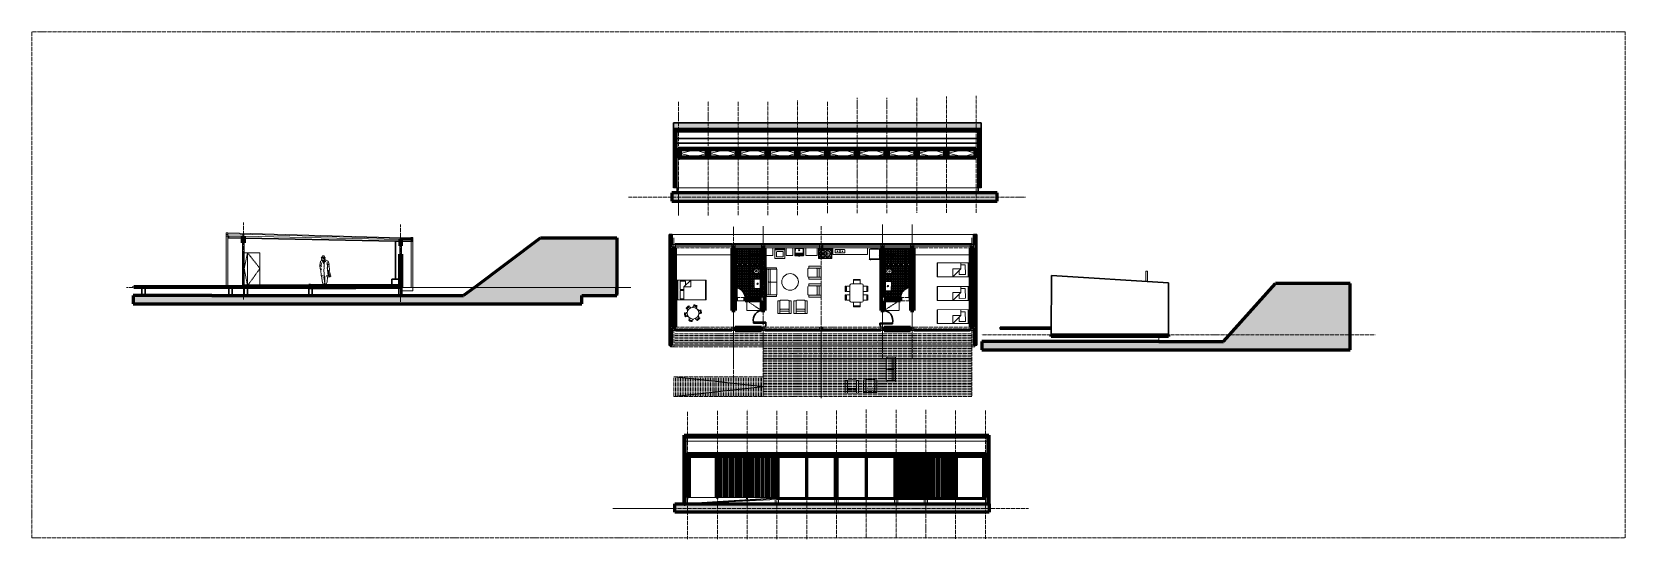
# Model space of a CAD drawing. Header units: millimetres. Extents: x 1561430 to 1571060, y 2338741 to 2341810.
import ezdxf

# ---------------------------------------------------------------- set-up
doc = ezdxf.new("R2010")
doc.units = ezdxf.units.MM
for name, pattern in [('ACAD_ISO04W100', [30, 24, -3, 0, -3]), ('HIDDEN2', [4.7625, 3.175, -1.5875]), ('TRAÇOPONTO', [1, 0.5, -0.25, 0, -0.25])]:
    doc.linetypes.add(name, pattern=pattern)
doc.layers.get('0').update_dxf_attribs({"lineweight": 9})
for name, color, linetype, lineweight in [('EIXOS', 251, 'ACAD_ISO04W100', 9), ('HACH_SÓLIDA', 252, 'Continuous', 9), ('LINHA FINA', 1, 'Continuous', 9), ('LINHA GROSSA', 6, 'Continuous', 60), ('LINHA MÉDIA', 3, 'Continuous', 30), ('MOBILIARIO', 13, 'Continuous', 9), ('Mobiliário', 15, 'Continuous', 9), ('PROJEÇÃO', 30, 'HIDDEN2', 9)]:
    doc.layers.add(name, color=color, linetype=linetype, lineweight=lineweight)
doc.layers.add('HACH_LINHAS', color=8, linetype='Continuous')
doc.layers.add('VP', color=251, linetype='ACAD_ISO04W100', lineweight=9, plot=False)
pattern_1 = [(0, (10201, 1963.714), (55.88, 25.4), [381, -50.8, 127, -25.4]), (0, (10234.783, 1976.414), (-25.4, 33.782), [76.2, -8.382, 152.4, -19.05]), (0, (10213.701, 1985.304), (132.08, 17.018), [203.2, -35.56, 101.6, -25.4])]
pattern_2 = [(90, (10201, 1963.7), (-304.8, 304.8), [304.8, -304.8]), (90, (10251.8, 1963.7), (-304.8, 304.8), [304.8, -304.8]), (90, (10302.6, 1963.7), (-304.8, 304.8), [304.8, -304.8]), (90, (10353.4, 1963.7), (-304.8, 304.8), [304.8, -304.8]), (90, (10404.2, 1963.7), (-304.8, 304.8), [304.8, -304.8]), (90, (10455, 1963.7), (-304.8, 304.8), [304.8, -304.8]), (90, (10505.8, 1963.7), (-304.8, 304.8), [304.8, -304.8]), (0, (10201, 2268.5), (304.8, -304.8), [304.8, -304.8]), (0, (10201, 2319.3), (304.8, -304.8), [304.8, -304.8]), (0, (10201, 2370.1), (304.8, -304.8), [304.8, -304.8]), (0, (10201, 2420.9), (304.8, -304.8), [304.8, -304.8]), (0, (10201, 2471.7), (304.8, -304.8), [304.8, -304.8]), (0, (10201, 2522.5), (304.8, -304.8), [304.8, -304.8]), (0, (10201, 2573.3), (304.8, -304.8), [304.8, -304.8])]
pattern_3 = [(0, (10201.001, 1963.714), (0, 6.985), [5.08, -1.905]), (90, (10201.001, 1963.714), (-6.985, 4e-16), [5.08, -1.905])]

# ---------------------------------------------------------------- blocks, each defined once
blk = doc.blocks.new('poltrona 80')
for p, q in [((156619.2, -26960.4), (156619.2, -26884.6)), ((156631.8, -26884.6), (156619.2, -26884.6)), ((156699.2, -26960.4), (156619.2, -26960.4)), ((156631.8, -26960.4), (156631.8, -26884.6)), ((156631.8, -26943.6), (156631.8, -26939.4)), ((156682.2, -26880.4), (156636, -26880.4)), ((156682.4, -26880.4), (156636, -26880.4)), ((156682.4, -26935.2), (156636, -26935.2)), ((156682.4, -26947.8), (156636, -26947.8)), ((156686.6, -26960.4), (156686.6, -26884.6)), ((156699.2, -26884.6), (156686.6, -26884.6)), ((156686.6, -26943.6), (156686.6, -26939.4)), ((156686.6, -26943.6), (156686.6, -26939.4)), ((156699.2, -26960.4), (156699.2, -26884.6))]:
    blk.add_line(p, q)
blk.add_lwpolyline([(156631.8, -26947.8), (156686.6, -26947.8)])
for centre, start, end in [((156636, -26884.6), 90, 180), ((156636, -26931), 180, 270), ((156636, -26931), 180, 270), ((156636, -26939.4), 90, 180), ((156636, -26943.6), 180, 270), ((156682.4, -26884.6), 0, 90), ((156682.4, -26931), 270, 0), ((156682.4, -26939.4), 0, 90), ((156682.4, -26943.6), 270, 0)]:
    blk.add_arc(centre, 4.2, start, end)
blk = doc.blocks.new('sofa 300')
for p, q in [((-110, 240), (-110, 280)), ((-110, 260), (-110, 280)), ((-110, 155), (-110, 280)), ((-110, 155), (-110, 280)), ((0, 300), (-105, 300)), ((-105, 285), (-105, 300)), ((-45, 285), (-105, 285)), ((0, 285), (-105, 285)), ((-40, 260), (-40, 280)), ((-40, 155), (-40, 280)), ((0, 285), (-35, 285)), ((-20, 15), (-20, 285)), ((-20, 260), (-20, 280)), ((-20, 155), (-20, 280)), ((0, 0), (0, 300)), ((-110, 20), (-110, 145)), ((-110, 20), (-110, 145)), ((-105, 150), (-106, 150)), ((-45, 150), (-105, 150)), ((-45, 150), (-105, 150)), ((-20, 15), (-105, 15)), ((-105, 0), (-105, 15)), ((0, 0), (-105, 0)), ((-40, 20), (-40, 145)), ((-25, 150), (-35, 150)), ((-24, 150), (-25, 150)), ((-20, 20), (-20, 145)), ((-20, 15), (0, 15)), ((-20, 15), (-20, 15)), ((0, 0), (0, 30))]:
    blk.add_line(p, q)
for centre, start, end in [((-105, 280), 90, 180), ((-45, 280), 0, 90), ((-35, 280), 90, 180), ((-25, 280), 0, 90), ((-105, 155), 180, 253.8665), ((-105, 145), 106.1335, 180), ((-105, 20), 180, 270), ((-45, 155), 270, 0), ((-45, 145), 0, 90), ((-45, 20), 270, 0), ((-35, 155), 180, 270), ((-35, 145), 90, 180), ((-35, 20), 180, 246.5874), ((-25, 145), 0, 90), ((-25, 20), 270, 0), ((-25, 155), 282.0533, 0)]:
    blk.add_arc(centre, 5, start, end)
blk = doc.blocks.new('MesaJantar6lugares-PB')
for p, q in [((-52.6, 108.3), (-12.6, 108.3)), ((-52.6, 105.3), (-12.6, 105.3)), ((-52.6, 101.5), (-12.6, 101.5)), ((-52.6, 80), (-52.6, 101.5)), ((-12.6, 101.5), (-12.6, 80)), ((13.4, 108.3), (53.4, 108.3)), ((13.4, 105.3), (53.4, 105.3)), ((13.4, 101.5), (53.4, 101.5)), ((13.4, 80), (13.4, 101.5)), ((53.4, 101.5), (53.4, 80)), ((-103.3, 62.3), (-103.3, 22.3)), ((-100.3, 62.3), (-100.3, 22.3)), ((-96.4, 62.3), (-96.4, 22.3)), ((-70, 62.3), (-96.4, 62.3)), ((-96.4, 22.3), (-70, 22.3)), ((-70, 10), (-70, 70)), ((-60, 80), (60, 80)), ((60, 0), (-60, 0)), ((-52.6, 0), (-52.6, -21.5)), ((-12.6, -21.5), (-12.6, 0)), ((13.4, 0), (13.4, -21.5)), ((53.4, -21.5), (53.4, 0)), ((70, 70), (70, 10)), ((70, 62.3), (96.4, 62.3)), ((96.4, 22.3), (70, 22.3)), ((96.4, 62.3), (96.4, 22.3)), ((100.3, 62.3), (100.3, 22.3)), ((103.3, 62.3), (103.3, 22.3)), ((-52.6, -21.5), (-12.6, -21.5)), ((-52.6, -25.3), (-12.6, -25.3)), ((-52.6, -28.3), (-12.6, -28.3)), ((13.4, -21.5), (53.4, -21.5)), ((13.4, -25.3), (53.4, -25.3)), ((13.4, -28.3), (53.4, -28.3))]:
    blk.add_line(p, q)
for points in [[(-52.6, 108.3), (-52.6, 105.3)], [(-12.6, 108.3), (-12.6, 105.3)], [(13.4, 108.3), (13.4, 105.3)], [(53.4, 108.3), (53.4, 105.3)], [(-103.3, 62.3), (-100.3, 62.3)], [(-103.3, 22.3), (-100.3, 22.3)], [(103.3, 62.3), (100.3, 62.3)], [(103.3, 22.3), (100.3, 22.3)], [(-52.6, -28.3), (-52.6, -25.3)], [(-12.6, -28.3), (-12.6, -25.3)], [(13.4, -28.3), (13.4, -25.3)], [(53.4, -28.3), (53.4, -25.3)]]:
    blk.add_lwpolyline(points)
for centre, start, end in [((-60, 70), 90, 180), ((-60, 10), 180, 270), ((60, 70), 0, 90), ((60, 10), 270, 0)]:
    blk.add_arc(centre, 10, start, end)
blk = doc.blocks.new('RECTANG')
for p, q in [((1, 1), (0, 1)), ((0, 1), (0, 0)), ((1, 0), (1, 1)), ((0, 0), (1, 0))]:
    blk.add_line(p, q)
blk = doc.blocks.new('Cama de casal-PB')
for p, q in [((-0.6858, 1.9812), (0.6858, 1.9812)), ((-0.2032, 0.4826), (-0.6858, 0.9652)), ((0.6858, 0.0508), (-0.6858, 0.0508))]:
    blk.add_line(p, q)
for points in [[(-0.6858, 0.9652), (-0.2032, 0.9652), (-0.2032, 0.4826), (0.6858, 0.4826)], [(-0.3048, 0.5842), (-0.6223, 0.5842), (-0.6223, 0.2032), (-0.0381, 0.2032), (-0.0381, 0.4826)], [(0.0381, 0.4826), (0.0381, 0.2032), (0.6223, 0.2032), (0.6223, 0.4826)]]:
    blk.add_lwpolyline(points)
at = {"xscale": 2.032, "yscale": 1.3716, "zscale": 2.032, "rotation": 270}
blk.add_blockref('RECTANG', (-0.6858, 2.032), dxfattribs=at)
blk = doc.blocks.new('Vaso01-PB')
for points in [[(-5.6, 0, 0), (5.6, 0, 0)], [(-9.9, -2.5, 0), (-15.4, -12.1, 0)], [(-4, -28.5, 0), (-4, -24, 0)], [(-3, -23, 0), (3, -23, 0)], [(4, -28.5, 0), (4, -24, 0)], [(9.9, -2.5, 0), (15.4, -12.1, 0)]]:
    blk.add_polyline3d(points)
for centre, radius, start, end in [((-5.6, -5), 5, 90.09591, 150.36487), ((5.6, -5), 5, 29.63513, 89.90409), ((8.5, -25.7), 27.5, 150.36476, 211.78792), ((0, -31), 17.5, 211.78851, 328.21149), ((8.5, -25.7), 23, 174.84552, 211.78669), ((0, -25), 14.5, 5.15423, 174.84577), ((8.5, -25.7), 22, 174.84745, 211.79051), ((0, -25), 13.5, 5.15422, 174.84578), ((0, -31), 13, 211.78875, 328.21125), ((0, -31), 12, 211.78864, 328.21136), ((-7.5, -5.5), 0.75, 90, 270), ((-7.5, -5.5), 0.75, 270, 90), ((-3, -24), 1, 89.10976, 180.01537), ((0, -28.5), 4, 180, 0), ((3, -24), 1, 0.00133, 89.99867), ((7.5, -5.5), 0.75, 90, 270), ((7.5, -5.5), 0.75, 270, 90), ((-8.5, -25.7), 22, 328.20949, 5.15255), ((-8.5, -25.7), 23, 328.21331, 5.15448), ((-8.5, -25.7), 27.5, 328.21244, 29.63485)]:
    blk.add_arc(centre, radius, start, end)
blk = doc.blocks.new('Pia01-PB')
for p, q in [((-28, -4), (-28, -36)), ((-24, 0), (24, 0)), ((-24, -40), (24, -40)), ((28, -36), (28, -4))]:
    blk.add_line(p, q)
blk.add_circle((0, -20), 4)
for centre, start, end in [((-24, -4), 90, 180), ((-24, -36), 180, 270), ((24, -4), 360, 90), ((24, -36), 270, 360)]:
    blk.add_arc(centre, 4, start, end)
blk = doc.blocks.new('Mesa6Lug-PB')
for points in [[(-92, 138, 0.020325), (-96, 130, 0.028236), (-98, 123, 0.062357), (-100, 117, 0.289583), (-99, 116, 0.289583), (-98, 116, 0.062357), (-93, 120, 0.028236), (-89, 126, 0.020325), (-84, 134, 0.020325), (-79, 142, 0.028236), (-77, 148, 0.062357), (-76, 154, 0.289583), (-76, 156, 0.289583), (-78, 156, 0.062357), (-82, 152, 0.028236), (-86, 146, 0.020325)], [(-89, 36, 0.020325), (-84, 29, 0.028236), (-80, 23, 0.062357), (-75, 19, 0.289583), (-74, 19, 0.289583), (-73, 20, 0.062357), (-74, 26, 0.028236), (-77, 33, 0.020325), (-81, 41, 0.020325), (-86, 49, 0.028236), (-91, 54, 0.062357), (-95, 59, 0.289583), (-97, 59, 0.289583), (-97, 57, 0.062357), (-96, 51, 0.028236), (-94, 45, 0.020325)], [(-5, 191, 0.020325), (-14, 191, 0.028236), (-21, 190, 0.062357), (-27, 188, 0.289583), (-28, 186, 0.289583), (-27, 185, 0.062357), (-21, 183, 0.028236), (-14, 182, 0.020325), (-5, 182, 0.020325), (5, 182, 0.028236), (12, 183, 0.062357), (17, 185, 0.289583), (18, 186, 0.289583), (17, 188, 0.062357), (12, 190, 0.028236), (5, 191, 0.020325)], [(85, 142, 0.020325), (80, 150, 0.028236), (75, 156, 0.062357), (71, 160, 0.289583), (69, 160, 0.289583), (69, 158, 0.062357), (70, 152, 0.028236), (72, 146, 0.020325), (77, 138, 0.020325), (82, 130, 0.028236), (86, 124, 0.062357), (91, 120, 0.289583), (92, 120, 0.289583), (93, 121, 0.062357), (92, 128, 0.028236), (89, 134, 0.020325)], [(87, 41, 0.020325), (91, 49, 0.028236), (94, 55, 0.062357), (95, 61, 0.289583), (94, 63, 0.289583), (93, 63, 0.062357), (88, 58, 0.028236), (84, 53, 0.020325), (79, 45, 0.020325), (75, 37, 0.028236), (72, 30, 0.062357), (71, 24, 0.289583), (72, 23, 0.289583), (73, 23, 0.062357), (78, 27, 0.028236), (82, 33, 0.020325)], [(0, -12, 0.020325), (9, -12, 0.028236), (16, -11, 0.062357), (22, -9, 0.289583), (23, -8, 0.289583), (22, -7, 0.062357), (16, -5, 0.028236), (9, -4, 0.020325), (0, -3, 0.020325), (-9, -4, 0.028236), (-16, -5, 0.062357), (-22, -7, 0.289583), (-23, -8, 0.289583), (-22, -9, 0.062357), (-16, -11, 0.028236), (-9, -12, 0.020325)]]:
    blk.add_lwpolyline(points, format="xyb", close=True)
for points in [[(-50, 141, 0.086763), (-53, 144, 0.127849), (-60, 146, 0.106203), (-68, 144, 0.08531), (-75, 140, 0.074769), (-81, 132, 0.074769), (-84, 123, 0.08531), (-85, 115, 0.106203), (-82, 107, 0.127849), (-77, 102, 0.115384), (-71, 100, 0.115384)], [(-71, 74, 0.086763), (-75, 73, 0.127849), (-80, 68, 0.106203), (-83, 60, 0.08531), (-82, 52, 0.074769), (-79, 43, 0.074769), (-72, 35, 0.08531), (-65, 30, 0.106203), (-57, 29, 0.127849), (-51, 31, 0.115384), (-46, 35, 0.115384)], [(19, 156, 0.086763), (20, 161, 0.127849), (18, 167, 0.106203), (13, 173, 0.08531), (5, 177, 0.074769), (-5, 179, 0.074769), (-14, 177, 0.08531), (-22, 173, 0.106203), (-27, 167, 0.127849), (-29, 161, 0.115384), (-27, 155, 0.115384)], [(-23, 23, 0.086763), (-24, 18, 0.127849), (-23, 11, 0.106203), (-17, 5, 0.08531), (-10, 1, 0.074769), (0, 0, 0.074769), (10, 1, 0.08531), (17, 5, 0.106203), (23, 11, 0.127849), (24, 18, 0.115384), (23, 24, 0.115384)], [(66, 104, 0.086763), (70, 106, 0.127849), (75, 111, 0.106203), (78, 119, 0.08531), (77, 127, 0.074769), (74, 136, 0.074769), (68, 144, 0.08531), (61, 148, 0.106203), (53, 150, 0.127849), (46, 148, 0.115384), (42, 144, 0.115384)], [(45, 38, 0.086763), (49, 35, 0.127849), (55, 33, 0.106203), (63, 34, 0.08531), (70, 39, 0.074769), (76, 47, 0.074769), (80, 56, 0.08531), (80, 64, 0.106203), (78, 72, 0.127849), (73, 77, 0.115384), (67, 78, 0.115384)]]:
    blk.add_lwpolyline(points, format="xyb")
blk.add_circle((-2, 89), 70)
blk = doc.blocks.new('Cama de solteiro-PB')
for p, q in [((0.4191, 1.8796), (-0.4191, 1.8796)), ((0.0635, 0.4826), (-0.4191, 0.9652)), ((0.4191, 0.0254), (-0.4191, 0.0254))]:
    blk.add_line(p, q)
blk.add_lwpolyline([(0.4191, 0), (0.4191, 1.905), (-0.4191, 1.905), (-0.4191, 0)], close=True)
for points in [[(-0.4191, 0.9652), (0.0635, 0.9652), (0.0635, 0.4826), (0.4191, 0.4826)], [(-0.0381, 0.5842), (-0.2921, 0.5842), (-0.2921, 0.2032), (0.2921, 0.2032), (0.2921, 0.4826)]]:
    blk.add_lwpolyline(points)
blk = doc.blocks.new('Chuveiro-PB')
at = {"linetype": 'ByBlock'}
for p, q in [((2, 2.4), (44.3, 2.4)), ((2, -2.4), (2, 2.4)), ((44.3, -2.4), (2, -2.4))]:
    blk.add_line(p, q, dxfattribs=at)
for p, q in [((54.4, 10.8), (54.4, -10.8)), ((43.6, 0), (70.2, 0))]:
    blk.add_line(p, q)
at = {"color": 252, "linetype": 'TRAÇOPONTO', "ltscale": 15}
blk.add_line((38.3, 0), (-34.1, 0), dxfattribs=at)
blk.add_circle((54, 0), 6)
at = {"linetype": 'ByBlock'}
blk.add_arc((54, 0), 10, 193.88654, 166.11346, dxfattribs=at)
blk = doc.blocks.new('Geladeira01-PB')
for p, q in [((30.5, 0.6, -0.1), (-30.5, 0.6, -0.1)), ((-30.5, 0.6, -0.1), (-30.5, -57.5, -0.1)), ((-22.5, 5.1, -0.1), (-22.5, 0.6, -0.1)), ((22.5, 5.1, -0.1), (-22.5, 5.1, -0.1)), ((22.5, 0.6, -0.1), (22.5, 5.1, -0.1)), ((30.5, -57.5, -0.1), (30.5, 0.6, -0.1)), ((-30.5, -57.5, 11.9), (-30.5, -61.5, 11.9)), ((30.5, -57.5, 11.9), (-30.5, -57.5, 11.9)), ((-30.5, -57.5, -0.1), (30.5, -57.5, -0.1)), ((-30.5, -57.5, -0.1), (-30.5, -61.5, -0.1)), ((30.5, -57.5, -0.1), (-30.5, -57.5, -0.1)), ((-30.5, -57.5, 6.9), (-30.5, -61.5, 6.9)), ((-30.5, -57.5, 119.9), (-30.5, -61.5, 119.9)), ((30.5, -57.5, 119.9), (-30.5, -57.5, 119.9)), ((30.5, -58.2, 11.9), (-30.5, -58.2, 11.9)), ((-30.5, -58.2, -0.1), (30.5, -58.2, -0.1)), ((30.5, -58.2, -0.1), (-30.5, -58.2, -0.1)), ((30.5, -58.2, 119.9), (-30.5, -58.2, 119.9)), ((-30.5, -61.5, 11.9), (30.5, -61.5, 11.9)), ((-30.5, -61.5, 11.9), (30.5, -61.5, 11.9)), ((-30.5, -61.5, -0.1), (30.5, -61.5, -0.1)), ((-30.5, -61.5, -0.1), (30.5, -61.5, -0.1)), ((-30.5, -61.5, 119.9), (30.5, -61.5, 119.9)), ((-24.5, -61.5, 119.9), (-24.5, -64, 119.9)), ((-23.6, -61.5, 119.9), (-24.5, -61.5, 119.9)), ((-24.5, -61.5, 119.9), (-24.5, -64, 119.9)), ((-23.6, -61.5, 119.9), (-24.5, -61.5, 119.9)), ((-24.5, -61.5, 119.9), (-24.5, -64, 119.9)), ((-24.5, -64, 119.9), (-21.2, -64, 119.9)), ((-24.5, -64, 119.9), (-21.2, -64, 119.9)), ((-24.5, -64, 119.9), (-21.2, -64, 119.9)), ((-23.6, -63.1, 119.9), (-23.6, -61.5, 119.9)), ((-23.6, -63.1, 119.9), (-23.6, -61.5, 119.9)), ((-23.6, -63.1, 119.9), (-23.6, -61.5, 119.9)), ((-21.2, -63.1, 119.9), (-23.6, -63.1, 119.9)), ((-21.2, -63.1, 119.9), (-23.6, -63.1, 119.9)), ((-21.2, -63.1, 119.9), (-23.6, -63.1, 119.9)), ((-21.2, -63.1, 119.9), (-21.2, -64, 119.9)), ((-21.2, -64, 119.9), (-21.2, -63.1, 119.9)), ((-21.2, -64, 119.9), (-21.2, -63.1, 119.9)), ((-21.2, -64, 119.9), (-21.2, -63.1, 119.9)), ((30.5, -61.5, 11.9), (30.5, -57.5, 11.9)), ((30.5, -61.5, -0.1), (30.5, -57.5, -0.1)), ((30.5, -61.5, -0.1), (30.5, -57.5, -0.1)), ((30.5, -61.5, 6.9), (30.5, -57.5, 6.9)), ((30.5, -61.5, 6.9), (30.5, -57.5, 6.9)), ((30.5, -61.5, 119.9), (30.5, -57.5, 119.9)), ((30.5, -61.5, 119.9), (30.5, -57.5, 119.9))]:
    blk.add_line(p, q)
at = {"elevation": 11.9}
blk.add_lwpolyline([(30.5, -61.5), (30.5, 0.6), (22.5, 0.6), (22.5, 5.1), (-22.5, 5.1), (-22.5, 0.6), (-30.5, 0.6), (-30.5, -57.5), (-30.5, -57.5), (-30.5, -61.5), (-24.5, -61.5), (-24.5, -64), (-21.2, -64), (-21.2, -63.1), (-23.6, -63.1), (-23.6, -61.5), (30.5, -61.5)], dxfattribs=at)
blk = doc.blocks.new('Fogão04-PB')
for p, q in [((40.2, 30.7), (-40.3, 30.7)), ((-40.3, 30.7), (-40.3, -29.3)), ((40.2, 28.2), (-40.3, 28.2)), ((-37.5, 25.3), (-37.5, -24.7)), ((37.5, 25.3), (-37.5, 25.3)), ((-37.5, 25.3), (-27.8, 15.6)), ((-37.5, 0.3), (-27.8, 10)), ((37.5, 0.3), (-37.5, 0.3)), ((-27.8, -9.4), (-37.5, 0.3)), ((-22.2, 15.6), (-12.5, 25.3)), ((-2.8, 10), (-22.2, -9.4)), ((-22.2, 10), (-2.8, -9.4)), ((-12.5, 25.3), (-12.5, -24.7)), ((-12.5, 25.3), (-2.8, 15.6)), ((12.5, 25.3), (2.8, 15.6)), ((2.8, 10), (12.5, 0.3)), ((12.5, 0.3), (2.8, -9.4)), ((12.5, 25.3), (12.5, -24.7)), ((12.5, 25.3), (12.5, -24.7)), ((12.5, 25.3), (22.2, 15.6)), ((37.5, 25.3), (27.8, 15.6)), ((27.8, 10), (37.5, 0.3)), ((37.5, 0.3), (27.8, -9.4)), ((37.5, 25.3), (37.5, -24.7)), ((40.2, 30.7), (40.2, -29.3)), ((40.2, 30.7), (40.2, -29.3)), ((40.2, -27.2), (-40.3, -27.2)), ((40.2, -28.2), (-40.3, -28.2)), ((40.2, -29.3), (-40.3, -29.3)), ((-27.8, -15), (-37.5, -24.7)), ((37.5, -24.7), (-37.5, -24.7)), ((-12.5, -24.7), (-22.2, -15)), ((-2.8, -15), (-12.5, -24.7)), ((2.8, -15), (12.5, -24.7)), ((22.2, -15), (12.5, -24.7)), ((27.8, -15), (37.5, -24.7))]:
    blk.add_line(p, q)
for centre in [(-25, 12.8), (0, 12.8), (25, 12.8), (-25, -12.2), (0, -12.2), (25, -12.2)]:
    blk.add_circle(centre, 4)
blk = doc.blocks.new('Máq-Lavar02-PB')
for p, q in [((30, 50.1), (-30, 50.1)), ((-30, 50.1), (-30, -8.9)), ((-30, 44.1), (30, 44.1)), ((-20, 30.1), (-20, 2.1)), ((18, 32.1), (-18, 32.1)), ((-18, 0.1), (18, 0.1)), ((20, 2.1), (20, 30.1)), ((30, -8.9), (30, 50.1)), ((-29, -9.9), (29, -9.9))]:
    blk.add_line(p, q)
for centre, radius, start, end in [((-18, 30.1), 2, 90, 180), ((-18, 2.1), 2, 180, 270), ((18, 30.1), 2, 0, 90), ((18, 2.1), 2, 270, 0), ((-29, -8.9), 1, 180, 270), ((29, -8.9), 1, 270, 0)]:
    blk.add_arc(centre, radius, start, end)
blk = doc.blocks.new('Pia02-PB')
for p, q in [((0, 16), (0, -16)), ((4, 20), (52, 20)), ((56, -16), (56, 16)), ((59, 16), (59, -16)), ((63, 20), (111, 20)), ((115, -16), (115, 16)), ((4, -20), (52, -20)), ((63, -20), (111, -20))]:
    blk.add_line(p, q)
for centre in [(28, 0), (87, 0)]:
    blk.add_circle(centre, 4)
for centre, start, end in [((4, 16), 90, 180), ((52, 16), 360, 90), ((63, 16), 90, 180), ((111, 16), 360, 90), ((4, -16), 180, 270), ((52, -16), 270, 360), ((63, -16), 180, 270), ((111, -16), 270, 360)]:
    blk.add_arc(centre, 4, start, end)
blk = doc.blocks.new('Tanque02-PB')
for p, q in [((-27.7, -43.3), (-27.7, -1)), ((-26.7, 0), (25.9, 0)), ((-25, -32.8), (-25.4, -43.1)), ((-25, -32.8), (-24.8, -28.2)), ((-23.8, -6.9), (-24.8, -28.5)), ((-22.1, -31), (-22.6, -31)), ((-20.7, -3.9), (19.9, -3.9)), ((-3.9, -49), (-0.4, -49)), ((-3.7, -46.9), (-0.4, -46.9)), ((-3.5, -45.3), (-0.4, -45.3)), ((-3.3, -43.6), (-0.4, -43.6)), ((-3.2, -42.5), (-0.4, -42.5)), ((-3, -40.8), (-0.4, -40.8)), ((-2.9, -39.7), (-0.4, -39.7)), ((-2.7, -38), (-0.4, -38)), ((-2.6, -37), (-0.4, -37)), ((-2.4, -35.2), (-0.4, -35.2)), ((-2.2, -34), (-0.4, -34)), ((-2, -32.3), (-0.4, -32.3)), ((1.3, -32.3), (-0.4, -32.3)), ((1.5, -34), (-0.4, -34)), ((1.6, -35.2), (-0.4, -35.2)), ((1.8, -37), (-0.4, -37)), ((1.9, -38), (-0.4, -38)), ((2.1, -39.7), (-0.4, -39.7)), ((2.2, -40.8), (-0.4, -40.8)), ((2.4, -42.5), (-0.4, -42.5)), ((2.5, -43.6), (-0.4, -43.6)), ((2.7, -45.3), (-0.4, -45.3)), ((2.9, -46.9), (-0.4, -46.9)), ((3.1, -49), (-0.4, -49)), ((21.3, -31), (21.8, -31)), ((23.1, -6.9), (24, -28.5)), ((24.2, -32.8), (24, -28.2)), ((24.2, -32.8), (24.6, -43.1)), ((26.9, -43.3), (26.9, -1))]:
    blk.add_line(p, q)
for centre, radius, start, end in [((-26.7, -1), 1, 90, 180), ((-23.2, -43.2), 4.52, 179.45329, 257.40843), ((-23.1, -43.2), 2.36, 177.50846, 265.3505), ((-22.4, -28.6), 2.36, 177.50846, 264.99534), ((30, 608.7), 658.6, 265.28579, 267.05276), ((-23.1, -43.2), 0.867, 82.27369, 268.42731), ((-20.7, -7), 3.15, 90, 177.50846), ((-23, -40.3), 0.889, 76.44679, 274.25421), ((-22.8, -37.5), 0.898, 69.82092, 280.88009), ((-22.6, -34.8), 0.9, 69.46501, 281.236), ((-22.3, -31.9), 0.893, 97.87451, 279.63935), ((30, 608.7), 656.5, 265.3505, 267.06364), ((30, 608.7), 654.9, 265.3505, 267.07172), ((30, 608.7), 653.2, 265.3505, 267.08071), ((30, 608.7), 652.1, 265.3505, 267.08643), ((30, 608.7), 649.3, 265.3505, 267.10115), ((30, 608.7), 650.3, 265.3505, 267.09563), ((30, 608.7), 647.5, 265.3505, 267.1103), ((30, 608.7), 646.5, 265.3505, 267.11586), ((30, 608.7), 644.8, 265.3505, 267.12509), ((30, 608.7), 643.6, 265.3505, 267.13146), ((30, 608.7), 641.8, 265.3505, 267.14088), ((-0.4, -13.7), 3.58, 90, 270), ((-0.4, -13.7), 3.58, 270, 90), ((-30.7, 608.7), 641.8, 272.85912, 274.6495), ((-30.7, 608.7), 643.6, 272.86854, 274.6495), ((-30.7, 608.7), 644.8, 272.87491, 274.6495), ((-30.7, 608.7), 646.5, 272.88414, 274.6495), ((-30.7, 608.7), 647.5, 272.8897, 274.6495), ((-30.7, 608.7), 649.3, 272.89885, 274.6495), ((-30.7, 608.7), 650.3, 272.90437, 274.6495), ((-30.7, 608.7), 652.1, 272.91357, 274.6495), ((-30.7, 608.7), 653.2, 272.91929, 274.6495), ((-30.7, 608.7), 654.9, 272.92828, 274.6495), ((-30.7, 608.7), 656.5, 272.93636, 274.6495), ((-30.7, 608.7), 658.6, 272.94724, 274.71421), ((19.9, -7), 3.15, 2.49154, 90), ((21.6, -31.9), 0.893, 260.36065, 82.12549), ((21.8, -34.8), 0.9, 258.764, 110.53499), ((22.1, -37.5), 0.898, 259.11991, 110.17908), ((21.6, -28.6), 2.36, 275.00466, 2.49154), ((22.2, -40.3), 0.889, 265.74579, 103.55321), ((22.3, -43.2), 0.867, 271.57269, 97.72631), ((22.3, -43.2), 2.36, 274.6495, 2.49154), ((22.4, -43.2), 4.52, 282.59157, 0.54671), ((25.9, -1), 1, 0, 90)]:
    blk.add_arc(centre, radius, start, end)
blk = doc.blocks.new('Pessoa03-VF')
for p, q in [((-28.7, 123.4), (-30.8, 120.6)), ((-30.8, 120.6), (-30.1, 118.2)), ((-30.1, 118.2), (-30.7, 117.5)), ((-30.7, 117.5), (-25.6, 94.7)), ((-24.7, 146.9), (-30.1, 124.3)), ((-30.1, 124.3), (-28.7, 123.4)), ((-25.6, 94.7), (-21.6, 101.5)), ((-11.3, 152.8), (-24.7, 146.9)), ((-20.1, 100.5), (-23.2, 95.3)), ((-21.6, 101.5), (-20.1, 100.5)), ((-17.8, 156.7), (-16.6, 156.5)), ((-16.2, 153), (-11.3, 152.8)), ((-16.2, 153), (-16.2, 153)), ((-0.8, 175.7), (-2.4, 179.6)), ((-0.3, 170.2), (-0.8, 175.7)), ((4.5, 166.8), (-0.3, 170.2)), ((-0.1, 165.9), (4.5, 166.8)), ((0.5, 162.9), (-0.1, 165.9)), ((0.4, 158.5), (0.5, 162.9)), ((19.7, 147.7), (0.4, 158.5)), ((15, 102.2), (15.6, 116.7)), ((15.9, 99.9), (15, 102.2)), ((15.6, 116.7), (15.4, 108.5)), ((15.4, 108.5), (16.6, 100.4)), ((16.6, 94.6), (15.9, 99.9)), ((16.6, 100.4), (18, 92.6)), ((25.7, 130.1), (19.7, 147.7)), ((24.4, 122.9), (25.9, 124.9)), ((25.6, 118.9), (24.4, 122.9)), ((24.7, 126.8), (25.7, 130.1)), ((25.9, 124.9), (24.7, 126.8)), ((28.1, 93.9), (25.6, 118.9)), ((-23.2, 95.3), (-22.6, 58.4)), ((-22.6, 58.4), (-18, 58.7)), ((-18, 58.7), (-19.8, 58.1)), ((-19.8, 58.1), (-14.4, 16.4)), ((-18, 58.7), (-10.3, 58.8)), ((-13, 5), (-16.4, 2.6)), ((-16.4, 2.6), (-16.1, 0.2)), ((-16.1, 0.2), (-8.8, -0.4)), ((-14.4, 16.4), (-11.9, 14.5)), ((-10.8, 9.4), (-13, 5)), ((-11.9, 14.5), (-10.8, 9.4)), ((-8.8, -0.4), (-4.8, 3.1)), ((-6.5, 48.6), (-3.7, 54.3)), ((-0.9, 16.8), (-6.5, 48.6)), ((-5.1, 6.2), (-3.5, 4.4)), ((-4.8, 3.1), (-5.1, 6.2)), ((-4.7, 58.4), (-0.8, 54.7)), ((-3.7, 54.3), (-4.7, 58.4)), ((-4.1, 15.3), (-0.9, 16.8)), ((-1.4, 6.4), (-4.1, 15.3)), ((-3.5, 4.4), (-1.4, 6.4)), ((2.4, 6.7), (-1.2, 2.7)), ((-1.2, 2.7), (0, 0)), ((-0.8, 54.7), (-0.2, 24.9)), ((-0.2, 24.9), (0.5, 7.3)), ((0.5, 7.3), (2.4, 6.7)), ((16, 58), (7.3, 59.6)), ((8.9, 7.6), (12, 7.5)), ((11.4, 1.2), (8.9, 7.6)), ((9.7, 0), (11.4, 1.2)), ((10.5, 12.4), (13.8, 21.7)), ((12, 7.5), (10.5, 12.4)), ((12.7, 24), (14, 24.7)), ((13.8, 21.7), (12.7, 24)), ((14, 24.7), (15.1, 48.3)), ((14.7, 55.3), (15.7, 58.8)), ((15.1, 48.3), (14.7, 55.3)), ((15.7, 58.8), (19, 58.8)), ((19, 58.8), (16.6, 94.6)), ((20.7, 91.7), (17.7, 87.3)), ((17.7, 87.3), (18.8, 83.7)), ((18, 92.6), (20.7, 91.7)), ((26.2, 82), (18.2, 79.3)), ((18.2, 79.3), (23.2, 51.6)), ((18.8, 83.7), (20.4, 83.2)), ((20.6, 84), (20.5, 80.8)), ((27.3, 52.4), (20.9, 78.9)), ((22.8, 81.6), (21.8, 84.3)), ((21.9, 82.8), (22.3, 82.7)), ((22, 79.7), (29.2, 52.8)), ((22.3, 82.7), (26.3, 87.8)), ((23.2, 51.6), (29.4, 52.4)), ((23.7, 84), (26.2, 82)), ((25.6, 91.2), (28.1, 93.9)), ((26.3, 87.8), (25.6, 91.2)), ((28.9, 82.4), (27.3, 82)), ((36.8, 57.3), (28.9, 82.4)), ((29.4, 52.4), (36.8, 57.3)), ((0, 0), (9.7, 0))]:
    blk.add_line(p, q)
for points in [[(-21.8, 139.9), (-20.4, 130.6), (-22.1, 126.4), (-21.4, 122.6), (-24.4, 124.8), (-21.4, 120.4), (-26, 121.2), (-22.2, 120.1), (-19.1, 114.5), (-24.4, 115), (-20.8, 113.3)], [(-2.4, 179.6), (-8.4, 179.2), (-13.5, 180.1), (-17.2, 171.2), (-22.4, 168.6), (-18.1, 167.9), (-18.1, 167.9)], [(-17.6, 167.7), (-18.7, 165), (-18, 163.4), (-20.1, 159.4), (-18.2, 158.3), (-18.1, 156.9), (-17.4, 155.6), (-17.6, 153.3), (-16.2, 153)], [(-0.5, 165.9), (-6.8, 166.2), (-14.1, 167.1), (-17.6, 167.7)], [(-16.8, 163.9), (-15.3, 163.1), (-16.9, 163.1)], [(-16.7, 171.1), (-3.2, 169.7), (-0.6, 170), (-0.5, 171.7), (-2.9, 171.2), (-15, 172.3), (-15.6, 172.9)], [(-14.3, 149.6), (-12.1, 148), (-14.2, 145.8), (-4.9, 131.9), (-1.5, 142.3), (4.4, 146.3), (3, 149.9), (6, 147.1)], [(-8.8, 146.8), (-7.5, 148.6), (-10.9, 151.8)], [(-10, 153.2), (-9, 151.8), (-5.6, 152.4), (-1.5, 156.1), (-4.7, 149.9), (-6, 148.3), (-4.6, 144.9), (0.2, 151.6), (0.9, 155.9)], [(-8.9, 146.7), (-6.1, 142.2), (-4.4, 136.3), (-4.4, 114.1), (-5.5, 112.4), (-3.6, 109.1), (-5.2, 91.6), (-4.3, 72.5), (-4.9, 59.7)], [(-8.7, 166.3), (-8.2, 163.5), (-7.2, 163.7), (-5.6, 164.6), (-4.2, 163.1), (-4.6, 160.9), (-6.4, 160), (-3.4, 157.7), (-0.2, 157.7)], [(-5.5, 140.6), (-6.2, 145.2), (-5.7, 147.1), (-6.7, 148.6), (-7.7, 146.5), (-6.9, 145.3), (-7.4, 144)], [(14.9, 143.3), (14.1, 134.9), (11.6, 135.3), (14.1, 132.6), (15.2, 126.1), (21.4, 130.2), (16.6, 127.3), (21.7, 124.6), (17.2, 124.1), (16, 117.5), (21.2, 116.1)]]:
    blk.add_lwpolyline(points)

msp = doc.modelspace()

# ---------------------------------------------------------------- hatches: boundary and pattern name
at = {"layer": 'EIXOS'}
h = msp.add_hatch(color=256, dxfattribs=at)
h.dxf.hatch_style = 1
h.paths.add_polyline_path([(1565518.5, 2340835.6), (1565338.5, 2340835.6), (1565338.5, 2340809.8), (1565518.5, 2340809.8)])
h.paths.add_polyline_path([(1565338.5, 2340835.6), (1565298.5, 2340835.6), (1565298.5, 2340809.8), (1565338.5, 2340809.8)])
h.paths.add_polyline_path([(1565338.5, 2340809.8), (1565298.5, 2340809.8), (1565298.5, 2340785.6), (1565303.8, 2340785.6), (1565338.5, 2340785.6)])
h.paths.add_polyline_path([(1565518.5, 2340809.8), (1565338.5, 2340809.8), (1565338.5, 2340785.6), (1565518.5, 2340785.6)])
h.paths.add_polyline_path([(1565698.5, 2340809.8), (1565518.5, 2340809.8), (1565518.5, 2340785.6), (1565698.5, 2340785.6)])
h.paths.add_polyline_path([(1565698.5, 2340835.6), (1565518.5, 2340835.6), (1565518.5, 2340809.8), (1565698.5, 2340809.8)])
h.paths.add_polyline_path([(1565878.5, 2340835.6), (1565698.5, 2340835.6), (1565698.5, 2340809.8), (1565878.5, 2340809.8)])
h.paths.add_polyline_path([(1565878.5, 2340809.8), (1565698.5, 2340809.8), (1565698.5, 2340785.6), (1565878.5, 2340785.6)])
h.paths.add_polyline_path([(1566058.5, 2340809.8), (1565878.5, 2340809.8), (1565878.5, 2340785.6), (1566058.5, 2340785.6)])
h.paths.add_polyline_path([(1566058.5, 2340835.6), (1565878.5, 2340835.6), (1565878.5, 2340809.8), (1566058.5, 2340809.8)])
h.paths.add_polyline_path([(1566238.5, 2340809.8), (1566058.5, 2340809.8), (1566058.5, 2340785.6), (1566238.5, 2340785.6)])
h.paths.add_polyline_path([(1566238.5, 2340835.6), (1566058.5, 2340835.6), (1566058.5, 2340809.8), (1566238.5, 2340809.8)])
h.paths.add_polyline_path([(1566418.5, 2340835.6), (1566238.5, 2340835.6), (1566238.5, 2340809.8), (1566418.5, 2340809.8)])
h.paths.add_polyline_path([(1566418.5, 2340809.8), (1566238.5, 2340809.8), (1566238.5, 2340785.6), (1566418.5, 2340785.6)])
h.paths.add_polyline_path([(1566598.5, 2340809.8), (1566418.5, 2340809.8), (1566418.5, 2340785.6), (1566598.5, 2340785.6)])
h.paths.add_polyline_path([(1566598.5, 2340835.6), (1566418.5, 2340835.6), (1566418.5, 2340809.8), (1566598.5, 2340809.8)])
h.paths.add_polyline_path([(1566778.5, 2340835.6), (1566598.5, 2340835.6), (1566598.5, 2340809.8), (1566778.5, 2340809.8)])
h.paths.add_polyline_path([(1566778.5, 2340809.8), (1566598.5, 2340809.8), (1566598.5, 2340785.6), (1566778.5, 2340785.6)])
h.paths.add_polyline_path([(1566958.5, 2340809.8), (1566778.5, 2340809.8), (1566778.5, 2340785.6), (1566958.5, 2340785.6)])
h.paths.add_polyline_path([(1566958.5, 2340835.6), (1566778.5, 2340835.6), (1566778.5, 2340809.8), (1566958.5, 2340809.8)])
h.paths.add_polyline_path([(1567138.5, 2340835.6), (1566958.5, 2340835.6), (1566958.5, 2340809.8), (1567138.5, 2340809.8)])
h.paths.add_polyline_path([(1567138.5, 2340809.8), (1566958.5, 2340809.8), (1566958.5, 2340785.6), (1567138.5, 2340785.6)])
h.paths.add_polyline_path([(1567263.8, 2340809.8), (1567138.5, 2340809.8), (1567138.5, 2340785.6), (1567263.8, 2340785.6)])
h.paths.add_polyline_path([(1567263.8, 2340835.6), (1567138.5, 2340835.6), (1567138.5, 2340809.8), (1567263.8, 2340809.8)])
h.paths.add_polyline_path([(1565393.2, 2338926.3), (1565315.8, 2338926.3), (1565315.8, 2338904.4), (1565393.2, 2338904.4)])
h.paths.add_polyline_path([(1565393.2, 2338954.4), (1565315.8, 2338954.4), (1565315.8, 2338926.3), (1565393.2, 2338926.3)])
h.paths.add_polyline_path([(1565573.2, 2338954.4), (1565393.2, 2338954.4), (1565393.2, 2338926.3), (1565573.2, 2338926.3)])
h.paths.add_polyline_path([(1565573.2, 2338926.3), (1565393.2, 2338926.3), (1565393.2, 2338904.4), (1565573.2, 2338904.4)])
h.paths.add_polyline_path([(1565753.2, 2338926.3), (1565573.2, 2338926.3), (1565573.2, 2338904.4), (1565753.2, 2338904.4)])
h.paths.add_polyline_path([(1565753.2, 2338954.4), (1565573.2, 2338954.4), (1565573.2, 2338926.3), (1565753.2, 2338926.3)])
h.paths.add_polyline_path([(1565933.2, 2338954.4), (1565923.2, 2338954.4), (1565753.2, 2338954.4), (1565753.2, 2338926.3), (1565933.2, 2338926.3)])
h.paths.add_polyline_path([(1565933.2, 2338926.3), (1565753.2, 2338926.3), (1565753.2, 2338904.4), (1565933.2, 2338904.4)])
h.paths.add_polyline_path([(1566113.2, 2338926.3), (1565933.2, 2338926.3), (1565933.2, 2338904.4), (1566113.2, 2338904.4)])
h.paths.add_polyline_path([(1566113.2, 2338954.4), (1565933.2, 2338954.4), (1565933.2, 2338926.3), (1566113.2, 2338926.3)])
h.paths.add_polyline_path([(1566293.2, 2338954.4), (1566283.2, 2338954.4), (1566113.2, 2338954.4), (1566113.2, 2338926.3), (1566293.2, 2338926.3)])
h.paths.add_polyline_path([(1566293.2, 2338926.3), (1566113.2, 2338926.3), (1566113.2, 2338904.4), (1566293.2, 2338904.4)])
h.paths.add_polyline_path([(1566473.2, 2338926.3), (1566293.2, 2338926.3), (1566293.2, 2338904.4), (1566473.2, 2338904.4)])
h.paths.add_polyline_path([(1566473.2, 2338954.4), (1566293.2, 2338954.4), (1566293.2, 2338926.3), (1566473.2, 2338926.3)])
h.paths.add_polyline_path([(1566653.2, 2338954.4), (1566473.2, 2338954.4), (1566473.2, 2338926.3), (1566653.2, 2338926.3)])
h.paths.add_polyline_path([(1566833.2, 2338954.4), (1566823.2, 2338954.4), (1566653.2, 2338954.4), (1566653.2, 2338926.3), (1566833.2, 2338926.3)])
h.paths.add_polyline_path([(1567013.2, 2338954.4), (1566833.2, 2338954.4), (1566833.2, 2338926.3), (1567013.2, 2338926.3)])
h.paths.add_polyline_path([(1567193.2, 2338954.4), (1567013.2, 2338954.4), (1567013.2, 2338926.3), (1567193.2, 2338926.3)])
h.paths.add_polyline_path([(1567193.2, 2338926.3), (1567013.2, 2338926.3), (1567013.2, 2338904.4), (1567193.2, 2338904.4)])
h.paths.add_polyline_path([(1567013.2, 2338926.3), (1566833.2, 2338926.3), (1566833.2, 2338904.4), (1567013.2, 2338904.4)])
h.paths.add_polyline_path([(1566833.2, 2338926.3), (1566653.2, 2338926.3), (1566653.2, 2338904.4), (1566833.2, 2338904.4)])
h.paths.add_polyline_path([(1566653.2, 2338926.3), (1566473.2, 2338926.3), (1566473.2, 2338904.4), (1566653.2, 2338904.4)])
h.paths.add_polyline_path([(1567215.8, 2338954.4), (1567193.2, 2338954.4), (1567193.2, 2338926.3), (1567215.8, 2338926.3)])
h.paths.add_polyline_path([(1567215.8, 2338926.3), (1567193.2, 2338926.3), (1567193.2, 2338904.4), (1567215.8, 2338904.4)])
h.paths.add_polyline_path([(1569397.2, 2339977.2), (1568668.9, 2339977.2), (1568633, 2339937.2), (1568240.8, 2339937.2), (1567172.2, 2339937.2), (1567172.2, 2339887.2), (1569397.2, 2339887.2)])
h.paths.add_polyline_path([(1569397.2, 2340287.2), (1568947.2, 2340287.2), (1568668.9, 2339977.2), (1569397.2, 2339977.2)])
h.paths.add_polyline_path([(1563658.5, 2340274.7), (1563653.5, 2340274.7), (1563653.5, 2340263.7), (1563658.5, 2340263.7)])
h.paths.add_polyline_path([(1563663.5, 2340274.7), (1563658.5, 2340274.7), (1563658.5, 2340263.7), (1563663.5, 2340263.7)])
h.paths.add_polyline_path([(1563658.5, 2340464.7), (1563653.5, 2340464.7), (1563653.5, 2340274.7), (1563658.5, 2340274.7)])
h.paths.add_polyline_path([(1563663.5, 2340464.7), (1563658.5, 2340464.7), (1563658.5, 2340274.7), (1563663.5, 2340274.7)])
h.paths.add_polyline_path([(1563663.5, 2340554.7), (1563658.5, 2340554.7), (1563658.5, 2340514.7), (1563663.5, 2340514.7)])
h.paths.add_polyline_path([(1563658.5, 2340554.7), (1563653.5, 2340554.7), (1563653.5, 2340514.7), (1563658.5, 2340514.7)])
h.paths.add_polyline_path([(1562713.5, 2340562), (1562708.5, 2340562.1), (1562708.5, 2340533.7), (1562713.5, 2340533.7)])
h.paths.add_polyline_path([(1562708.5, 2340562.1), (1562703.5, 2340562.1), (1562703.5, 2340533.7), (1562708.5, 2340533.7)])
h.paths.add_polyline_path([(1562713.5, 2340573.5), (1562708.5, 2340573.6), (1562708.5, 2340562.1), (1562713.5, 2340562)])
h.paths.add_polyline_path([(1562708.5, 2340573.6), (1562703.5, 2340573.7), (1562703.5, 2340562.1), (1562708.5, 2340562.1)])
h.paths.add_polyline_path([(1563103.5, 2340273.7), (1562713.5, 2340273.7), (1562713.5, 2340263.7), (1563103.5, 2340263.7)], flags=17)
h.paths.add_polyline_path([(1563388.5, 2340274.7), (1563192.6, 2340274.7), (1563192.6, 2340274.7), (1563192.6, 2340274.7), (1563113.5, 2340274.7), (1563113.5, 2340263.7), (1563388.5, 2340263.7)])
h.paths.add_polyline_path([(1563113.5, 2340274.7), (1563103.5, 2340274.7), (1562713.5, 2340273.7), (1563103.5, 2340273.7), (1563103.5, 2340263.7), (1563113.5, 2340263.7)])
h.paths.add_polyline_path([(1563398.5, 2340274.7), (1563388.5, 2340274.7), (1563388.5, 2340263.7), (1563398.5, 2340263.7)])
h.paths.add_polyline_path([(1563653.5, 2340274.7), (1563398.5, 2340274.7), (1563398.5, 2340263.7), (1563653.5, 2340263.7)])
h = msp.add_hatch(color=256, dxfattribs=at)
h.dxf.hatch_style = 1
h.paths.add_polyline_path([(1562518.5, 2340214.7), (1562042.7, 2340214.7), (1562042.7, 2340164.7), (1562513.2, 2340164.7), (1564753.2, 2340164.7), (1564753.2, 2340214.7), (1564964.9, 2340214.7), (1564964.9, 2340263.7), (1564104.7, 2340263.7), (1564039.3, 2340214.7)])
h.paths.add_polyline_path([(1564964.9, 2340563.6), (1564504.9, 2340563.6), (1564104.7, 2340263.7), (1564964.9, 2340263.7)])
h = msp.add_hatch(dxfattribs=at)
h.set_pattern_fill('AR-PARQ1', color=256)
h.set_pattern_definition(pattern_2)
h.paths.add_polyline_path([(1566211, 2340513.7), (1566211, 2340523.7), (1566201, 2340523.7), (1566191, 2340523.7), (1566191, 2340513.7), (1566191, 2340503.7), (1566211, 2340503.7)])
h = msp.add_hatch(color=256, dxfattribs=at)
h.dxf.hatch_style = 1
h.paths.add_polyline_path([(1562603.5, 2340268.7), (1562047.2, 2340268.7), (1562047.2, 2340263.7), (1562603.5, 2340263.7)])
h.paths.add_polyline_path([(1562613.5, 2340268.7), (1562603.5, 2340268.7), (1562603.5, 2340263.7), (1562613.5, 2340263.7)])
h = msp.add_hatch(color=256, dxfattribs=at)
h.dxf.hatch_style = 1
h.paths.add_polyline_path([(1562703.5, 2340268.7), (1562613.5, 2340268.7), (1562613.5, 2340263.7), (1562703.5, 2340263.7)])
h = msp.add_hatch(dxfattribs=at)
h.set_pattern_fill('AR-PARQ1', color=256)
h.set_pattern_definition(pattern_2)
h.paths.add_polyline_path([(1567121, 2340013.7), (1567121, 2340023.7), (1567111, 2340023.7), (1567111, 2340013.7), (1567111, 2340003.7), (1567121, 2340003.7)])
h = msp.add_hatch(dxfattribs=at)
h.set_pattern_fill('AR-PARQ1', color=256)
h.set_pattern_definition(pattern_2)
h.paths.add_polyline_path([(1567121, 2340013.7), (1567121, 2340023.7), (1567111, 2340023.7), (1567111, 2340013.7), (1567111, 2340003.7), (1567121, 2340003.7)])
at = {"layer": 'HACH_LINHAS'}
h = msp.add_hatch(color=256, dxfattribs=at)
h.dxf.hatch_style = 1
h.paths.add_polyline_path([(1565321, 2340503.7), (1565311, 2340503.7), (1565311, 2340023.7), (1565321, 2340023.7)])
h.paths.add_polyline_path([(1565311, 2340503.7), (1565301, 2340503.7), (1565301, 2340023.7), (1565311, 2340023.7)])
h.paths.add_polyline_path([(1565671, 2340503.7), (1565661, 2340503.7), (1565661, 2340123.7), (1565671, 2340123.7)])
h.paths.add_polyline_path([(1565681, 2340503.7), (1565671, 2340503.7), (1565671, 2340183.7), (1565681, 2340183.7)])
h.paths.add_polyline_path([(1565851, 2340457.7), (1565841, 2340457.9), (1565841, 2340203.7), (1565741, 2340203.7, -0.037262), (1565741, 2340193.7), (1565741, 2340183.7), (1565841, 2340183.7), (1565851, 2340183.7)])
h.paths.add_polyline_path([(1565861, 2340457.5), (1565851, 2340457.7), (1565851, 2340123.7), (1565861, 2340123.7)])
h.paths.add_polyline_path([(1565851, 2340503.7), (1565841, 2340503.7), (1565841, 2340457.9), (1565851, 2340457.7)])
h.paths.add_polyline_path([(1565861, 2340503.7), (1565851, 2340503.7), (1565851, 2340457.7), (1565861, 2340457.5)])
h = msp.add_hatch(color=256, dxfattribs=at)
h.dxf.hatch_style = 1
h.paths.add_polyline_path([(1566571, 2340503.7), (1566561, 2340503.7), (1566561, 2340123.7), (1566571, 2340123.7)])
h = msp.add_hatch(color=256, dxfattribs=at)
h.dxf.hatch_style = 1
h.paths.add_polyline_path([(1566681, 2340201.2, -0.010056), (1566681, 2340203.7), (1566581, 2340203.7), (1566581, 2340503.7), (1566571, 2340503.7), (1566571, 2340123.7, -0.043396), (1566581, 2340123.7), (1566581, 2340183.7), (1566681, 2340183.8)])
h = msp.add_hatch(color=256, dxfattribs=at)
h.dxf.hatch_style = 1
h.paths.add_polyline_path([(1566761, 2340503.7), (1566751, 2340503.7), (1566751, 2340123.7), (1566761, 2340123.7)])
h.paths.add_polyline_path([(1566751, 2340503.7), (1566741, 2340503.7), (1566741, 2340203.7), (1566738, 2340203.6), (1566738, 2340183.7), (1566741, 2340183.7), (1566741, 2340123.7), (1566751, 2340123.7)])
h = msp.add_hatch(color=256, dxfattribs=at)
h.dxf.hatch_style = 1
h.paths.add_polyline_path([(1567111, 2340503.7), (1567101, 2340503.7), (1567101, 2340023.7), (1567111, 2340023.7)])
h.paths.add_polyline_path([(1567121, 2340503.7), (1567111, 2340503.7), (1567111, 2340023.7), (1567121, 2340023.7)])
h = msp.add_hatch(color=256, dxfattribs=at)
h.dxf.hatch_style = 1
h.paths.add_polyline_path([(1565681, 2340183.7), (1565671, 2340183.7), (1565671, 2340123.7), (1565681, 2340123.7)])
h = msp.add_hatch(color=256, dxfattribs=at)
h.dxf.hatch_style = 1
h.paths.add_polyline_path([(1565841, 2340023.7), (1565681, 2340023.7), (1565681, 2340013.7), (1565841, 2340013.7)])
h.paths.add_polyline_path([(1565841, 2340013.7), (1565681, 2340013.7), (1565681, 2340003.7), (1565841, 2340003.7)])
h.paths.add_polyline_path([(1566741, 2340013.7), (1566581, 2340013.7), (1566581, 2340003.7), (1566741, 2340003.7)])
h.paths.add_polyline_path([(1566741, 2340023.7), (1566581, 2340023.7), (1566581, 2340013.7), (1566741, 2340013.7)])
at = {"layer": 'HACH_SÓLIDA'}
h = msp.add_hatch(dxfattribs=at)
h.set_pattern_fill('GOST_WOOD', color=256)
h.set_pattern_definition([(90, (10201.001, 1963.714), (6, -4e-16), [10, -2]), (90, (10203.001, 1961.714), (6, -4e-16), [6, -1.5, 3, -1.5]), (90, (10205.001, 1958.714), (6, -4e-16), [10, -2])])
h.paths.add_polyline_path([(1565518.5, 2341259.6), (1565338.5, 2341259.6), (1565338.5, 2341224.6), (1565518.5, 2341224.6)])
h.paths.add_polyline_path([(1565698.5, 2341259.6), (1565518.5, 2341259.6), (1565518.5, 2341224.6), (1565698.5, 2341224.6)])
h.paths.add_polyline_path([(1565878.5, 2341259.6), (1565698.5, 2341259.6), (1565698.5, 2341224.6), (1565878.5, 2341224.6)])
h.paths.add_polyline_path([(1565338.5, 2341259.6), (1565308.9, 2341259.6), (1565308.9, 2341224.6), (1565338.5, 2341224.6)])
h.paths.add_polyline_path([(1566058.5, 2341259.6), (1565878.5, 2341259.6), (1565878.5, 2341224.6), (1566058.5, 2341224.6)])
h.paths.add_polyline_path([(1566238.5, 2341259.6), (1566058.5, 2341259.6), (1566058.5, 2341224.6), (1566238.5, 2341224.6)])
h.paths.add_polyline_path([(1566418.5, 2341259.6), (1566238.5, 2341259.6), (1566238.5, 2341224.6), (1566418.5, 2341224.6)])
h.paths.add_polyline_path([(1566598.5, 2341259.6), (1566418.5, 2341259.6), (1566418.5, 2341224.6), (1566598.5, 2341224.6)])
h.paths.add_polyline_path([(1566778.5, 2341259.6), (1566598.5, 2341259.6), (1566598.5, 2341224.6), (1566778.5, 2341224.6)])
h.paths.add_polyline_path([(1566958.5, 2341259.6), (1566778.5, 2341259.6), (1566778.5, 2341224.6), (1566958.5, 2341224.6)])
h.paths.add_polyline_path([(1567138.5, 2341259.6), (1566958.5, 2341259.6), (1566958.5, 2341224.6), (1567138.5, 2341224.6)])
h.paths.add_polyline_path([(1567168.5, 2341259.6), (1567138.5, 2341259.6), (1567138.5, 2341224.6), (1567168.5, 2341224.6)])
h = msp.add_hatch(color=256, dxfattribs=at)
h.dxf.hatch_style = 1
h.paths.add_polyline_path([(1565311, 2340513.7), (1565311, 2340523.7), (1565301, 2340523.7), (1565301, 2340513.7), (1565301, 2340503.7), (1565311, 2340503.7)])
h.paths.add_polyline_path([(1565321, 2340513.7), (1565321, 2340523.7), (1565311, 2340523.7), (1565311, 2340513.7), (1565311, 2340503.7), (1565321, 2340503.7)])
h.paths.add_polyline_path([(1565671, 2340523.7), (1565668, 2340523.7), (1565661, 2340523.7), (1565661, 2340513.7), (1565661, 2340503.7), (1565671, 2340503.7)])
h.paths.add_polyline_path([(1565681, 2340513.7), (1565681, 2340523.7), (1565671, 2340523.7), (1565671, 2340503.7), (1565681, 2340503.7)])
h.paths.add_polyline_path([(1565311, 2340013.7), (1565311, 2340023.7), (1565301, 2340023.7), (1565301, 2340013.7), (1565301, 2340003.7), (1565311, 2340003.7)])
h = msp.add_hatch(dxfattribs=at)
h.set_pattern_fill('AR-RROOF', color=256)
h.set_pattern_definition(pattern_1)
h.paths.add_polyline_path([(1565671, 2340513.7), (1565661, 2340513.7), (1565661, 2340503.7), (1565671, 2340503.7)])
h.paths.add_polyline_path([(1565681, 2340513.7), (1565671, 2340513.7), (1565671, 2340503.7), (1565681, 2340503.7)])
h.paths.add_polyline_path([(1565671, 2340523.7), (1565668, 2340523.7), (1565661, 2340523.7), (1565661, 2340513.7), (1565671, 2340513.7)])
h = msp.add_hatch(dxfattribs=at)
h.set_pattern_fill('AR-RROOF', color=256)
h.set_pattern_definition(pattern_1)
h.paths.add_polyline_path([(1565671, 2340513.7), (1565661, 2340513.7), (1565661, 2340503.7), (1565671, 2340503.7)])
h.paths.add_polyline_path([(1565681, 2340513.7), (1565671, 2340513.7), (1565671, 2340503.7), (1565681, 2340503.7)])
h.paths.add_polyline_path([(1565671, 2340523.7), (1565668, 2340523.7), (1565661, 2340523.7), (1565661, 2340513.7), (1565671, 2340513.7)])
h = msp.add_hatch(dxfattribs=at)
h.set_pattern_fill('AR-RROOF', color=256)
h.set_pattern_definition(pattern_1)
h.paths.add_polyline_path([(1565671, 2340523.7), (1565661, 2340523.7), (1565661, 2340513.7), (1565671, 2340513.7)])
h.paths.add_polyline_path([(1565681, 2340513.7), (1565671, 2340513.7), (1565671, 2340503.7), (1565681, 2340503.7)])
h.paths.add_polyline_path([(1565671, 2340513.7), (1565661, 2340513.7), (1565661, 2340503.7), (1565671, 2340503.7)])
h = msp.add_hatch(dxfattribs=at)
h.set_pattern_fill('AR-RROOF', color=256)
h.set_pattern_definition(pattern_1)
h.paths.add_polyline_path([(1565671, 2340513.7), (1565661, 2340513.7), (1565661, 2340503.7), (1565671, 2340503.7)])
h.paths.add_polyline_path([(1565681, 2340513.7), (1565671, 2340513.7), (1565671, 2340503.7), (1565681, 2340503.7)])
h.paths.add_polyline_path([(1565671, 2340523.7), (1565668, 2340523.7), (1565661, 2340523.7), (1565661, 2340513.7), (1565671, 2340513.7)])
h = msp.add_hatch(dxfattribs=at)
h.set_pattern_fill('AR-RROOF', color=256)
h.set_pattern_definition(pattern_1)
h.paths.add_polyline_path([(1565671, 2340523.7), (1565668, 2340523.7), (1565661, 2340523.7), (1565661, 2340513.7), (1565671, 2340513.7)])
h = msp.add_hatch(dxfattribs=at)
h.set_pattern_fill('AR-PARQ1', color=256)
h.set_pattern_definition(pattern_2)
h.paths.add_polyline_path([(1565851, 2340523.7), (1565841, 2340523.7), (1565841, 2340513.7), (1565851, 2340513.7)])
h.paths.add_polyline_path([(1565851, 2340513.7), (1565841, 2340513.7), (1565841, 2340503.7), (1565851, 2340503.7)])
h.paths.add_polyline_path([(1565861, 2340513.7), (1565851, 2340513.7), (1565851, 2340503.7), (1565861, 2340503.7)])
h.paths.add_polyline_path([(1565861, 2340523.7), (1565851, 2340523.7), (1565851, 2340513.7), (1565861, 2340513.7)])
h.paths.add_polyline_path([(1565671, 2340523.7), (1565668, 2340523.7), (1565661, 2340523.7), (1565661, 2340513.7), (1565671, 2340513.7)])
h.paths.add_polyline_path([(1565681, 2340023.7), (1565671, 2340023.7), (1565671, 2340013.7), (1565681, 2340013.7)])
h.paths.add_polyline_path([(1565681, 2340013.7), (1565671, 2340013.7), (1565671, 2340003.7), (1565681, 2340003.7)])
h.paths.add_polyline_path([(1565671, 2340013.7), (1565661, 2340013.7), (1565661, 2340003.7), (1565671, 2340003.7)])
h.paths.add_polyline_path([(1565671, 2340023.7), (1565661, 2340023.7), (1565661, 2340013.7), (1565671, 2340013.7)])
h.paths.add_polyline_path([(1565851, 2340023.7), (1565841, 2340023.7), (1565841, 2340013.7), (1565851, 2340013.7)])
h.paths.add_polyline_path([(1565861, 2340023.7), (1565851, 2340023.7), (1565851, 2340013.7), (1565861, 2340013.7)])
h.paths.add_polyline_path([(1565861, 2340013.7), (1565851, 2340013.7), (1565851, 2340003.7), (1565861, 2340003.7), (1565861, 2340006.7)])
h.paths.add_polyline_path([(1565851, 2340013.7), (1565841, 2340013.7), (1565841, 2340003.7), (1565851, 2340003.7)])
h.paths.add_polyline_path([(1566211, 2340023.7), (1566201, 2340023.7), (1566201, 2340013.7), (1566211, 2340013.7)])
h.paths.add_polyline_path([(1566201, 2340023.7), (1566191, 2340023.7), (1566191, 2340013.7), (1566201, 2340013.7)])
h.paths.add_polyline_path([(1566201, 2340006.7), (1566191, 2340006.7), (1566191, 2340003.7), (1566201, 2340003.7)])
h.paths.add_polyline_path([(1566201, 2340013.7), (1566191, 2340013.7), (1566191, 2340009.7), (1566201, 2340009.7)])
h = msp.add_hatch(color=256, dxfattribs=at)
h.dxf.hatch_style = 1
h.paths.add_polyline_path([(1565681, 2340023.7), (1565671, 2340023.7), (1565671, 2340013.7), (1565681, 2340013.7)])
h.paths.add_polyline_path([(1565671, 2340023.7), (1565661, 2340023.7), (1565661, 2340013.7), (1565671, 2340013.7)])
h.paths.add_polyline_path([(1565671, 2340013.7), (1565661, 2340013.7), (1565661, 2340003.7), (1565671, 2340003.7)])
h.paths.add_polyline_path([(1565681, 2340013.7), (1565671, 2340013.7), (1565671, 2340003.7), (1565681, 2340003.7)])
h.paths.add_polyline_path([(1565851, 2340013.7), (1565841, 2340013.7), (1565841, 2340003.7), (1565851, 2340003.7)])
h.paths.add_polyline_path([(1565851, 2340023.7), (1565841, 2340023.7), (1565841, 2340013.7), (1565851, 2340013.7)])
h.paths.add_polyline_path([(1565861, 2340023.7), (1565851, 2340023.7), (1565851, 2340013.7), (1565861, 2340013.7)])
h.paths.add_polyline_path([(1565861, 2340006.7), (1565861, 2340013.7), (1565851, 2340013.7), (1565851, 2340003.7), (1565861, 2340003.7)])
h.paths.add_polyline_path([(1566211, 2340023.7), (1566201, 2340023.7), (1566201, 2340013.7), (1566211, 2340013.7)])
h.paths.add_polyline_path([(1566211, 2340013.7), (1566201, 2340013.7), (1566201, 2340003.7), (1566211, 2340003.7)])
h.paths.add_polyline_path([(1566201, 2340013.7), (1566191, 2340013.7), (1566191, 2340003.7), (1566201, 2340003.7)])
h.paths.add_polyline_path([(1566201, 2340023.7), (1566191, 2340023.7), (1566191, 2340013.7), (1566201, 2340013.7)])
h.paths.add_polyline_path([(1566571, 2340023.7), (1566561, 2340023.7), (1566561, 2340013.7), (1566571, 2340013.7)])
h.paths.add_polyline_path([(1566581, 2340023.7), (1566571, 2340023.7), (1566571, 2340013.7), (1566581, 2340013.7)])
h.paths.add_polyline_path([(1566581, 2340013.7), (1566571, 2340013.7), (1566571, 2340003.7), (1566581, 2340003.7)])
h.paths.add_polyline_path([(1566571, 2340013.7), (1566561, 2340013.7), (1566561, 2340003.7), (1566571, 2340003.7)])
h.paths.add_polyline_path([(1566751, 2340013.7), (1566741, 2340013.7), (1566741, 2340003.7), (1566751, 2340003.7)])
h.paths.add_polyline_path([(1566761, 2340006.7), (1566761, 2340013.7), (1566751, 2340013.7), (1566751, 2340003.7), (1566761, 2340003.7)])
h.paths.add_polyline_path([(1566761, 2340023.7), (1566751, 2340023.7), (1566751, 2340013.7), (1566761, 2340013.7)])
h.paths.add_polyline_path([(1566751, 2340023.7), (1566741, 2340023.7), (1566741, 2340013.7), (1566751, 2340013.7)])
h.paths.add_polyline_path([(1567111, 2340023.7), (1567101, 2340023.7), (1567101, 2340013.7), (1567111, 2340013.7)])
h.paths.add_polyline_path([(1567111, 2340013.7), (1567101, 2340013.7), (1567101, 2340003.7), (1567111, 2340003.7)])
h.paths.add_polyline_path([(1567121, 2340013.7), (1567121, 2340023.7), (1567111, 2340023.7), (1567111, 2340013.7), (1567111, 2340003.7), (1567121, 2340003.7)])
h.paths.add_polyline_path([(1567121, 2340523.7), (1567111, 2340523.7), (1567111, 2340513.7), (1567121, 2340513.7)])
h.paths.add_polyline_path([(1567111, 2340523.7), (1567101, 2340523.7), (1567101, 2340513.7), (1567111, 2340513.7)])
h.paths.add_polyline_path([(1567111, 2340513.7), (1567101, 2340513.7), (1567101, 2340503.7), (1567111, 2340503.7)])
h.paths.add_polyline_path([(1567121, 2340513.7), (1567111, 2340513.7), (1567111, 2340503.7), (1567121, 2340503.7)])
h.paths.add_polyline_path([(1566751, 2340523.7), (1566748, 2340523.7), (1566741, 2340523.7), (1566741, 2340513.7), (1566741, 2340503.7), (1566751, 2340503.7)])
h.paths.add_polyline_path([(1566761, 2340513.7), (1566751, 2340513.7), (1566751, 2340503.7), (1566761, 2340503.7)])
h.paths.add_polyline_path([(1566761, 2340523.7), (1566754, 2340523.7), (1566754, 2340523.4), (1566751, 2340523.7), (1566751, 2340513.7), (1566761, 2340513.7)])
h.paths.add_polyline_path([(1566581, 2340523.7), (1566571, 2340523.7), (1566571, 2340513.7), (1566581, 2340513.7)])
h.paths.add_polyline_path([(1566581, 2340513.7), (1566571, 2340513.7), (1566571, 2340503.7), (1566581, 2340503.7)])
h.paths.add_polyline_path([(1566571, 2340523.7), (1566568, 2340523.7), (1566561, 2340523.7), (1566561, 2340513.7), (1566561, 2340503.7), (1566571, 2340503.7), (1566571, 2340513.7)])
h.paths.add_polyline_path([(1566201, 2340523.7), (1566191, 2340523.7), (1566191, 2340513.7), (1566191, 2340503.7), (1566201, 2340503.7)])
h.paths.add_polyline_path([(1566211, 2340513.7), (1566201, 2340513.7), (1566201, 2340503.7), (1566211, 2340503.7)])
h.paths.add_polyline_path([(1566211, 2340523.7), (1566201, 2340523.7), (1566201, 2340513.7), (1566211, 2340513.7)])
h.paths.add_polyline_path([(1565851, 2340523.7), (1565841, 2340523.7), (1565841, 2340503.7), (1565851, 2340503.7)])
h.paths.add_polyline_path([(1565861, 2340513.7), (1565861, 2340523.7), (1565851, 2340523.7), (1565851, 2340503.7), (1565861, 2340503.7)])
h = msp.add_hatch(dxfattribs=at)
h.set_pattern_fill('ANGLE', color=256)
h.set_pattern_definition(pattern_3)
h.paths.add_polyline_path([(1565841, 2340398.7), (1565681, 2340398.7), (1565681, 2340203.7), (1565686, 2340203.7), (1565686, 2340263.7), (1565691, 2340263.7, -0.320465), (1565741, 2340203.7), (1565841, 2340203.7)])
h.paths.add_polyline_path([(1565796.3, 2340377.1, -0.274609), (1565824.4, 2340376.9), (1565833.8, 2340371.2, -0.269213), (1565836.2, 2340366.8), (1565835.9, 2340355.6, -0.27011), (1565833.3, 2340351.4), (1565833.3, 2340351.4), (1565823.5, 2340346.1, -0.274603), (1565795.5, 2340347.4, -0.556748)], flags=16)
h.paths.add_polyline_path([(1565798.5, 2340373.3, -0.161489), (1565812.7, 2340376.3, -0.91999), (1565811.9, 2340347.4, -0.161534), (1565798, 2340351.2, -0.556774)], flags=0)
h.paths.add_polyline_path([(1565799.1, 2340372.5, -0.16117), (1565812.7, 2340375.3, -0.914016), (1565812, 2340348.4, -0.161434), (1565798.6, 2340352, -0.562775)], flags=0)
h.paths.add_polyline_path([(1565800.7, 2340314.2), (1565832.7, 2340314.2, -0.414214), (1565836.7, 2340310.2), (1565836.7, 2340262.2, -0.414214), (1565832.7, 2340258.2), (1565800.7, 2340258.2, -0.414214), (1565796.7, 2340262.2), (1565796.7, 2340310.2, -0.414214)], flags=16)
h.paths.add_polyline_path([(1565807.7, 2340366), (1565812.2, 2340365.8, -0.40967), (1565813.2, 2340364.8), (1565813, 2340358.8, -0.414214), (1565812, 2340357.9), (1565812, 2340357.9), (1565807.5, 2340358, -0.999992)], flags=0)
h.paths.add_polyline_path([(1565820.7, 2340286.2, -1), (1565812.7, 2340286.2, -1)], flags=0)
h.paths.add_polyline_path([(1565829.6, 2340353.9, -1), (1565831.1, 2340353.8, -1)], flags=0)
h.paths.add_polyline_path([(1565830, 2340368.9, -1), (1565831.5, 2340368.8, -1)], flags=0)
h.paths.add_polyline_path([(1565798.7, 2340461.1), (1565841, 2340460.3), (1565841, 2340503.7), (1565681, 2340503.7), (1565681, 2340403.7), (1565841, 2340403.7), (1565841, 2340455.5), (1565798.6, 2340456.3, -8.211554)])
h = msp.add_hatch(dxfattribs=at)
h.set_pattern_fill('ANGLE', color=256)
h.set_pattern_definition(pattern_3)
h.paths.add_polyline_path([(1566741, 2340398.7), (1566581, 2340398.7), (1566581, 2340203.7), (1566681, 2340203.7, -0.362212), (1566733, 2340263.6), (1566738, 2340263.6), (1566738, 2340203.6), (1566741, 2340203.7)])
h.paths.add_polyline_path([(1566624.8, 2340295.7), (1566624, 2340247.7, -0.414214), (1566619.9, 2340243.8), (1566587.9, 2340244.3, -0.414214), (1566584, 2340248.4), (1566584.8, 2340296.4, -0.414214), (1566588.9, 2340300.3), (1566620.9, 2340299.7, -0.414214)], flags=16)
h.paths.add_polyline_path([(1566625.7, 2340345.9, -0.274609), (1566597.6, 2340346.1), (1566588.1, 2340351.8, -0.269213), (1566585.7, 2340356.2), (1566586, 2340367.4, -0.27011), (1566588.6, 2340371.7), (1566588.6, 2340371.7), (1566598.4, 2340376.9, -0.274603), (1566626.4, 2340375.6, -0.556748)], flags=16)
h.paths.add_polyline_path([(1566623.4, 2340349.8, -0.161489), (1566609.2, 2340346.8, -0.91999), (1566610, 2340375.6, -0.161534), (1566624, 2340371.9, -0.556774)], flags=0)
h.paths.add_polyline_path([(1566622.8, 2340350.6, -0.16117), (1566609.2, 2340347.8, -0.914016), (1566609.9, 2340374.6, -0.161434), (1566623.3, 2340371.1, -0.562775)], flags=0)
h.paths.add_polyline_path([(1566608.4, 2340272, -1), (1566600.4, 2340272, -1)], flags=0)
h.paths.add_polyline_path([(1566614.2, 2340357.1), (1566609.7, 2340357.2, -0.40967), (1566608.8, 2340358.2), (1566608.9, 2340364.2, -0.414214), (1566609.9, 2340365.2), (1566609.9, 2340365.2), (1566614.4, 2340365.1, -0.999992)], flags=0)
h.paths.add_polyline_path([(1566591.9, 2340354.2, -1), (1566590.4, 2340354.2, -1)], flags=0)
h.paths.add_polyline_path([(1566592.3, 2340369.1, -1), (1566590.8, 2340369.2, -1)], flags=0)
h.paths.add_polyline_path([(1566741, 2340503.7), (1566581, 2340503.7), (1566581, 2340403.7), (1566741, 2340403.7)])
h.paths.add_polyline_path([(1566624.4, 2340454.3), (1566582.2, 2340454.3), (1566582.2, 2340459.1), (1566624.4, 2340459.1, -8.211554)], flags=16)
h.paths.add_polyline_path([(1566640.2, 2340456.7, -1), (1566628.2, 2340456.7, -1)], flags=0)
h = msp.add_hatch(color=256, dxfattribs=at)
h.dxf.hatch_style = 1
h.paths.add_polyline_path([(1565321, 2340023.7), (1565311, 2340023.7), (1565311, 2340013.7), (1565321, 2340013.7)])
h.paths.add_polyline_path([(1565321, 2340013.7), (1565311, 2340013.7), (1565311, 2340003.7), (1565321, 2340003.7)])
h = msp.add_hatch(dxfattribs=at)
h.set_pattern_fill('AR-PARQ1', color=256)
h.set_pattern_definition(pattern_2)
h.paths.add_polyline_path([(1566201, 2340013.7), (1566191, 2340013.7), (1566191, 2340009.7), (1566201, 2340009.7)])
h.paths.add_polyline_path([(1566201, 2340009.7), (1566191, 2340009.7), (1566191, 2340006.7), (1566201, 2340006.7)])
h.paths.add_polyline_path([(1566201, 2340006.7), (1566191, 2340006.7), (1566191, 2340003.7), (1566201, 2340003.7)])
h.paths.add_polyline_path([(1566211, 2340006.7), (1566201, 2340006.7), (1566201, 2340003.7), (1566211, 2340003.7)])
h.paths.add_polyline_path([(1566211, 2340013.7), (1566201, 2340013.7), (1566201, 2340009.7), (1566211, 2340009.7)])
h = msp.add_hatch(dxfattribs=at)
h.set_pattern_fill('AR-PARQ1', color=256)
h.set_pattern_definition(pattern_2)
h.paths.add_polyline_path([(1566211, 2340023.7), (1566201, 2340023.7), (1566201, 2340013.7), (1566211, 2340013.7)])
h = msp.add_hatch(dxfattribs=at)
h.set_pattern_fill('AR-PARQ1', color=256)
h.set_pattern_definition(pattern_2)
h.paths.add_polyline_path([(1566211, 2340009.7), (1566201, 2340009.7), (1566201, 2340006.7), (1566211, 2340006.7)])
h = msp.add_hatch(dxfattribs=at)
h.set_pattern_fill('ACAD_ISO08W100', color=256)
h.set_pattern_definition([(0, (10201.0013, 1963.7137), (0, 5), [24, -3, 6, -3])])
h.paths.add_polyline_path([(1565578.2, 2339243.9), (1565578.2, 2338994.1), (1565748.2, 2338994.1), (1565748.2, 2339243.9)])
h.paths.add_polyline_path([(1565758.2, 2339243.9), (1565758.2, 2338994.1), (1565928.2, 2338994.1), (1565928.2, 2339243.9)])
h = msp.add_hatch(dxfattribs=at)
h.set_pattern_fill('ACAD_ISO05W100', color=256)
h.set_pattern_definition([(0, (10201.0013, 1963.7137), (0, 5), [24, -3, 0.5, -3, 0.5, -3])])
h.paths.add_polyline_path([(1566658.2, 2338994.1), (1566828.2, 2338994.1), (1566828.2, 2339243.9), (1566658.2, 2339243.9)])
h.paths.add_polyline_path([(1567008.2, 2339243.9), (1566838.2, 2339243.9), (1566838.2, 2338994.1), (1567008.2, 2338994.1)])

# ---------------------------------------------------------------- linework, layer by layer
at = {"layer": 'EIXOS'}
for p, q in [((1565338.5, 2340699.9), (1565338.5, 2341386.9)), ((1565518.5, 2340699.9), (1565518.5, 2341389.6)), ((1565698.5, 2341386.9), (1565698.5, 2340701.5)), ((1565878.5, 2340701.5), (1565878.5, 2341387.4)), ((1566058.5, 2340701.5), (1566058.5, 2341396)), ((1566238.5, 2341387.4), (1566238.5, 2340712.3)), ((1566418.5, 2340712.3), (1566418.5, 2341411)), ((1566598.5, 2340712.3), (1566598.5, 2341411.7)), ((1566778.5, 2341411.7), (1566778.5, 2340715)), ((1566958.5, 2340715), (1566958.5, 2341419.5)), ((1567138.5, 2340715), (1567138.5, 2341422.5)), ((1565298.5, 2340809.8), (1565036, 2340809.8)), ((1565298.5, 2340809.8), (1567437, 2340809.8)), ((1565338.5, 2340835.6), (1565338.5, 2340699.9)), ((1562708.5, 2340190.2), (1562708.5, 2340657.3)), ((1563658.5, 2340177.1), (1563658.5, 2340645)), ((1565671, 2339823.7), (1565671, 2340633.7)), ((1565851, 2340513.7), (1565851, 2340633.7)), ((1565851, 2340633.7), (1565851, 2339823.7)), ((1566201, 2340633.7), (1566201, 2339593.7)), ((1566571, 2340513.7), (1566571, 2340643.7)), ((1566571, 2340643.7), (1566571, 2339833.7)), ((1566751, 2340513.7), (1566751, 2340643.7)), ((1566751, 2340643.7), (1566751, 2339833.7)), ((1565301, 2340513.7), (1565301, 2340523.7)), ((1565301, 2340523.7), (1565311, 2340523.7)), ((1565301, 2340503.7), (1565301, 2340513.7)), ((1565311, 2340503.7), (1565301, 2340503.7)), ((1565311, 2340563.7), (1565311, 2340513.7)), ((1565311, 2340563.7), (1565311, 2340513.7)), ((1565311, 2340513.7), (1565311, 2340523.7)), ((1565311, 2340523.7), (1565321, 2340523.7)), ((1565311, 2340523.7), (1565311, 2340523.7)), ((1565311, 2340513.7), (1565311, 2340013.7)), ((1565321, 2340503.7), (1565311, 2340503.7)), ((1565321, 2340523.7), (1565321, 2340513.7)), ((1565321, 2340513.7), (1565321, 2340503.7)), ((1565321, 2340503.7), (1565661, 2340503.7)), ((1565671, 2340523.7), (1565661, 2340523.7)), ((1565661, 2340523.7), (1565661, 2340513.7)), ((1565661, 2340513.7), (1565661, 2340503.7)), ((1565661, 2340503.7), (1565671, 2340503.7)), ((1565681, 2340523.7), (1565671, 2340523.7)), ((1565671, 2340513.7), (1565671, 2340013.7)), ((1565671, 2340503.7), (1565681, 2340503.7)), ((1565681, 2340513.7), (1565681, 2340523.7)), ((1565681, 2340503.7), (1565681, 2340513.7)), ((1565851, 2340523.7), (1565841, 2340523.7)), ((1565841, 2340523.7), (1565841, 2340503.7)), ((1565841, 2340503.7), (1565851, 2340503.7)), ((1565851, 2340513.7), (1565851, 2340523.7)), ((1565861, 2340523.7), (1565851, 2340523.7)), ((1565851, 2340513.7), (1565851, 2340013.7)), ((1565851, 2340503.7), (1565861, 2340503.7)), ((1565861, 2340513.7), (1565861, 2340523.7)), ((1565861, 2340503.7), (1565861, 2340513.7)), ((1566191, 2340513.7), (1566191, 2340523.7)), ((1566191, 2340523.7), (1566201, 2340523.7)), ((1566191, 2340503.7), (1566191, 2340513.7)), ((1566201, 2340503.7), (1566191, 2340503.7)), ((1566201, 2340523.7), (1566211, 2340523.7)), ((1566201, 2340513.7), (1566211, 2340513.7)), ((1566211, 2340503.7), (1566201, 2340503.7)), ((1566211, 2340523.7), (1566211, 2340513.7)), ((1566211, 2340513.7), (1566211, 2340503.7)), ((1566561, 2340513.7), (1566561, 2340523.7)), ((1566561, 2340523.7), (1566571, 2340523.7)), ((1566561, 2340503.7), (1566561, 2340513.7)), ((1566571, 2340503.7), (1566561, 2340503.7)), ((1566571, 2340523.7), (1566581, 2340523.7)), ((1566571, 2340513.7), (1566571, 2340013.7)), ((1566571, 2340513.7), (1566571, 2340513.7)), ((1566571, 2340513.7), (1566581, 2340513.7)), ((1566581, 2340503.7), (1566571, 2340503.7)), ((1566581, 2340523.7), (1566581, 2340513.7)), ((1566581, 2340513.7), (1566581, 2340503.7)), ((1566741, 2340513.7), (1566741, 2340523.7)), ((1566741, 2340523.7), (1566761, 2340523.7)), ((1566741, 2340503.7), (1566741, 2340513.7)), ((1566751, 2340503.7), (1566741, 2340503.7)), ((1566751, 2340513.7), (1566751, 2340013.7)), ((1566751, 2340513.7), (1566761, 2340513.7)), ((1566761, 2340503.7), (1566751, 2340503.7)), ((1566761, 2340523.7), (1566761, 2340513.7)), ((1566761, 2340513.7), (1566761, 2340503.7)), ((1566761, 2340503.7), (1567101, 2340503.7)), ((1567111, 2340523.7), (1567101, 2340523.7)), ((1567101, 2340523.7), (1567101, 2340513.7)), ((1567111, 2340513.7), (1567101, 2340513.7)), ((1567101, 2340513.7), (1567101, 2340503.7)), ((1567101, 2340503.7), (1567111, 2340503.7)), ((1567111, 2340563.7), (1567111, 2340523.7)), ((1567121, 2340523.7), (1567111, 2340523.7)), ((1567111, 2340513.7), (1567111, 2340523.7)), ((1567111, 2340513.7), (1567111, 2340013.7)), ((1567111, 2340513.7), (1567121, 2340513.7)), ((1567111, 2340503.7), (1567121, 2340503.7)), ((1567121, 2340503.7), (1567121, 2340523.7)), ((1565841, 2340403.7), (1565681, 2340403.7)), ((1565841, 2340398.7), (1565681, 2340398.7)), ((1565761, 2340403.7), (1565841, 2340403.7)), ((1566581, 2340403.7), (1566741, 2340403.7)), ((1566581, 2340398.7), (1566741, 2340398.7)), ((1565049.3, 2340263.7), (1562001.7, 2340263.7)), ((1562518.5, 2340263.7), (1565049.3, 2340263.7)), ((1562708.5, 2340263.7), (1562708.5, 2340190.2)), ((1563663.5, 2340263.7), (1563658.5, 2340263.7)), ((1563658.5, 2340263.7), (1563658.5, 2340177.1)), ((1565741, 2340203.7), (1565686, 2340203.7)), ((1566731, 2340203.7), (1566681, 2340203.7)), ((1566738, 2340183.7), (1566681, 2340183.7)), ((1565301, 2340013.7), (1565301, 2340023.7)), ((1565301, 2340023.7), (1565311, 2340023.7)), ((1565301, 2340003.7), (1565301, 2340013.7)), ((1565301, 2340013.7), (1565301, 2340013.7)), ((1565311, 2340003.7), (1565301, 2340003.7)), ((1565311, 2340013.7), (1565311, 2340023.7)), ((1565311, 2340023.7), (1565321, 2340023.7)), ((1565311, 2340013.7), (1565311, 2339913.7)), ((1565311, 2340013.7), (1567111, 2340013.7)), ((1565311, 2340013.7), (1566201, 2340013.7)), ((1565321, 2340003.7), (1565311, 2340003.7)), ((1565321, 2340023.7), (1565321, 2340013.7)), ((1565321, 2340023.7), (1565661, 2340023.7)), ((1565321, 2340013.7), (1565321, 2340003.7)), ((1565661, 2340013.7), (1565661, 2340023.7)), ((1565661, 2340023.7), (1565671, 2340023.7)), ((1565661, 2340003.7), (1565661, 2340013.7)), ((1565671, 2340003.7), (1565661, 2340003.7)), ((1565671, 2340013.7), (1565671, 2340023.7)), ((1565671, 2340023.7), (1565681, 2340023.7)), ((1565671, 2340013.7), (1565671, 2339823.7)), ((1565681, 2340003.7), (1565671, 2340003.7)), ((1565681, 2340023.7), (1565681, 2340013.7)), ((1565681, 2340013.7), (1565681, 2340003.7)), ((1565841, 2340013.7), (1565841, 2340023.7)), ((1565841, 2340023.7), (1565851, 2340023.7)), ((1565841, 2340003.7), (1565841, 2340013.7)), ((1565851, 2340003.7), (1565841, 2340003.7)), ((1565851, 2340023.7), (1565861, 2340023.7)), ((1565851, 2340013.7), (1565851, 2340003.7)), ((1565861, 2340003.7), (1565851, 2340003.7)), ((1565861, 2340023.7), (1565861, 2340013.7)), ((1565861, 2340023.7), (1566191, 2340023.7)), ((1565861, 2340013.7), (1565861, 2340003.7)), ((1566191, 2340013.7), (1566191, 2340023.7)), ((1566191, 2340023.7), (1566201, 2340023.7)), ((1566191, 2340003.7), (1566191, 2340013.7)), ((1566201, 2340003.7), (1566191, 2340003.7)), ((1566201, 2340013.7), (1566201, 2340023.7)), ((1566201, 2340023.7), (1566211, 2340023.7)), ((1566211, 2340003.7), (1566201, 2340003.7)), ((1566211, 2340023.7), (1566211, 2340013.7)), ((1566211, 2340023.7), (1566561, 2340023.7)), ((1566211, 2340013.7), (1566211, 2340003.7)), ((1566571, 2340023.7), (1566561, 2340023.7)), ((1566561, 2340023.7), (1566561, 2340013.7)), ((1566561, 2340013.7), (1566561, 2340003.7)), ((1566561, 2340003.7), (1566581, 2340003.7)), ((1566581, 2340023.7), (1566571, 2340023.7)), ((1566571, 2340013.7), (1566581, 2340013.7)), ((1566581, 2340013.7), (1566581, 2340023.7)), ((1566581, 2340003.7), (1566581, 2340013.7)), ((1566751, 2340023.7), (1566741, 2340023.7)), ((1566741, 2340023.7), (1566741, 2340013.7)), ((1566741, 2340013.7), (1566741, 2340003.7)), ((1566741, 2340003.7), (1566751, 2340003.7)), ((1566761, 2340023.7), (1566751, 2340023.7)), ((1566751, 2340013.7), (1566761, 2340013.7)), ((1566751, 2340003.7), (1566761, 2340003.7)), ((1566761, 2340013.7), (1566761, 2340023.7)), ((1566761, 2340023.7), (1567101, 2340023.7)), ((1566761, 2340003.7), (1566761, 2340013.7)), ((1567101, 2340013.7), (1567101, 2340023.7)), ((1567101, 2340023.7), (1567111, 2340023.7)), ((1567111, 2340013.7), (1567101, 2340013.7)), ((1567101, 2340003.7), (1567101, 2340013.7)), ((1567111, 2340003.7), (1567101, 2340003.7)), ((1567111, 2340023.7), (1567121, 2340023.7)), ((1567111, 2340013.7), (1567111, 2339913.7)), ((1567121, 2340003.7), (1567111, 2340003.7)), ((1567121, 2340023.7), (1567121, 2340013.7)), ((1567121, 2340013.7), (1567121, 2340003.7)), ((1565290.8, 2339903.7), (1565291, 2339913)), ((1565301.1, 2339903.7), (1565290.8, 2339903.7)), ((1565301.1, 2339903.7), (1565311, 2339903.7)), ((1565851, 2339983.7), (1565311, 2339983.7)), ((1565851, 2339973.7), (1565311, 2339973.7)), ((1565851, 2339963.7), (1565311, 2339963.7)), ((1565851, 2339953.7), (1565311, 2339953.7)), ((1565851, 2339943.7), (1565311, 2339943.7)), ((1567111, 2339933.7), (1565311, 2339933.7)), ((1565851, 2339933.7), (1565311, 2339933.7)), ((1565851, 2339923.7), (1565311, 2339923.7)), ((1565311, 2339913.7), (1565311, 2339903.7)), ((1565311, 2339903.7), (1567111, 2339903.7)), ((1565851, 2339983.7), (1567111, 2339983.7)), ((1565851, 2339973.7), (1567111, 2339973.7)), ((1565851, 2339963.7), (1567111, 2339963.7)), ((1565851, 2339953.7), (1567111, 2339953.7)), ((1565851, 2339943.7), (1567111, 2339943.7)), ((1565851, 2339933.7), (1567111, 2339933.7)), ((1565851, 2339923.7), (1567111, 2339923.7)), ((1565851, 2339913.7), (1567111, 2339913.7)), ((1565851, 2339903.7), (1567111, 2339903.7)), ((1567111, 2339903.7), (1567111, 2339913.7)), ((1567111, 2339913.7), (1567121, 2339913.7)), ((1567111, 2339903.7), (1567111, 2339603.7)), ((1567130.2, 2339903.7), (1567111, 2339903.7)), ((1567131, 2339913.7), (1567130.2, 2339903.7)), ((1567590.8, 2339977.2), (1567172.2, 2339977.2)), ((1567590.8, 2339977.2), (1569550, 2339977.2)), ((1565671, 2339823.7), (1565671, 2339603.7)), ((1565851, 2339893.7), (1567111, 2339893.7)), ((1565851, 2339883.7), (1567111, 2339883.7)), ((1565851, 2339873.7), (1567111, 2339873.7)), ((1567111, 2339863.7), (1565851, 2339863.7)), ((1565851, 2339723.7), (1565851, 2339853.7)), ((1565851, 2339853.7), (1567111, 2339853.7)), ((1565851, 2339853.7), (1565851, 2339843.7)), ((1565851, 2339843.7), (1567111, 2339843.7)), ((1565851, 2339823.7), (1567111, 2339823.7)), ((1565851, 2339813.7), (1567111, 2339813.7)), ((1565851, 2339803.7), (1567111, 2339803.7)), ((1565311, 2339603.7), (1565311, 2339723.7)), ((1565311, 2339723.7), (1565851, 2339723.7)), ((1565311, 2339603.7), (1565311, 2339723.7)), ((1565321, 2339603.7), (1565321, 2339723.7)), ((1565331, 2339603.7), (1565331, 2339723.7)), ((1565341, 2339603.7), (1565341, 2339723.7)), ((1565351, 2339603.7), (1565351, 2339723.7)), ((1565361, 2339603.7), (1565361, 2339723.7)), ((1565371, 2339603.7), (1565371, 2339723.7)), ((1565381, 2339603.7), (1565381, 2339723.7)), ((1565391, 2339603.7), (1565391, 2339723.7)), ((1565401, 2339603.7), (1565401, 2339723.7)), ((1565411, 2339603.7), (1565411, 2339723.7)), ((1565421, 2339603.7), (1565421, 2339723.7)), ((1565431, 2339603.7), (1565431, 2339723.7)), ((1565441, 2339603.7), (1565441, 2339723.7)), ((1565451, 2339603.7), (1565451, 2339723.7)), ((1565461, 2339603.7), (1565461, 2339723.7)), ((1565471, 2339603.7), (1565471, 2339723.7)), ((1565481, 2339603.7), (1565481, 2339723.7)), ((1565491, 2339603.7), (1565491, 2339723.7)), ((1565501, 2339603.7), (1565501, 2339723.7)), ((1565511, 2339603.7), (1565511, 2339723.7)), ((1565521, 2339603.7), (1565521, 2339723.7)), ((1565531, 2339603.7), (1565531, 2339723.7)), ((1565541, 2339603.7), (1565541, 2339723.7)), ((1565551, 2339603.7), (1565551, 2339723.7)), ((1565561, 2339603.7), (1565561, 2339723.7)), ((1565571, 2339603.7), (1565571, 2339723.7)), ((1565581, 2339603.7), (1565581, 2339723.7)), ((1565581, 2339603.7), (1565581, 2339723.7)), ((1565591, 2339603.7), (1565591, 2339723.7)), ((1565591, 2339603.7), (1565591, 2339723.7)), ((1565601, 2339603.7), (1565601, 2339723.7)), ((1565601, 2339603.7), (1565601, 2339723.7)), ((1565611, 2339603.7), (1565611, 2339723.7)), ((1565621, 2339603.7), (1565621, 2339723.7)), ((1565631, 2339603.7), (1565631, 2339723.7)), ((1565641, 2339603.7), (1565641, 2339723.7)), ((1565651, 2339603.7), (1565651, 2339723.7)), ((1565661, 2339603.7), (1565661, 2339723.7)), ((1565671, 2339603.7), (1565671, 2339723.7)), ((1565681, 2339603.7), (1565681, 2339723.7)), ((1565691, 2339603.7), (1565691, 2339723.7)), ((1565701, 2339603.7), (1565701, 2339723.7)), ((1565711, 2339603.7), (1565711, 2339723.7)), ((1565721, 2339603.7), (1565721, 2339723.7)), ((1565731, 2339603.7), (1565731, 2339723.7)), ((1565741, 2339603.7), (1565741, 2339723.7)), ((1565751, 2339603.7), (1565751, 2339723.7)), ((1565761, 2339603.7), (1565761, 2339723.7)), ((1565771, 2339603.7), (1565771, 2339723.7)), ((1565781, 2339603.7), (1565781, 2339723.7)), ((1565791, 2339603.7), (1565791, 2339723.7)), ((1565801, 2339603.7), (1565801, 2339723.7)), ((1565811, 2339603.7), (1565811, 2339723.7)), ((1565821, 2339603.7), (1565821, 2339723.7)), ((1565831, 2339603.7), (1565831, 2339723.7)), ((1565841, 2339603.7), (1565841, 2339723.7)), ((1565851, 2339793.7), (1567111, 2339793.7)), ((1565851, 2339783.7), (1567111, 2339783.7)), ((1565851, 2339773.7), (1567111, 2339773.7)), ((1565851, 2339763.7), (1567111, 2339763.7)), ((1565851, 2339753.7), (1567111, 2339753.7)), ((1565851, 2339743.7), (1567111, 2339743.7)), ((1565851, 2339733.7), (1567111, 2339733.7)), ((1565851, 2339723.7), (1565851, 2339603.7)), ((1565851, 2339603.7), (1565851, 2339723.7)), ((1565851, 2339723.7), (1567111, 2339723.7)), ((1565851, 2339713.7), (1567111, 2339713.7)), ((1565851, 2339703.7), (1567111, 2339703.7)), ((1565851, 2339693.7), (1567111, 2339693.7)), ((1565851, 2339683.7), (1567111, 2339683.7)), ((1565851, 2339673.7), (1567111, 2339673.7)), ((1565851, 2339663.7), (1567111, 2339663.7)), ((1565851, 2339653.7), (1567111, 2339653.7)), ((1565851, 2339643.7), (1567111, 2339643.7)), ((1565851, 2339633.7), (1567111, 2339633.7)), ((1565851, 2339623.7), (1567111, 2339623.7)), ((1565851, 2339613.7), (1567111, 2339613.7)), ((1567111, 2339603.7), (1565311, 2339603.7)), ((1565573.2, 2338741.1), (1565573.2, 2339519.4)), ((1565753.2, 2338741.1), (1565753.2, 2339524)), ((1565933.2, 2338741.1), (1565933.2, 2339520)), ((1566113.2, 2338741.1), (1566113.2, 2339516.3)), ((1566293.2, 2339520), (1566293.2, 2338751.1)), ((1566473.2, 2338751.1), (1566473.2, 2339525.6)), ((1566653.2, 2338751.1), (1566653.2, 2339524)), ((1566833.2, 2339524), (1566833.2, 2338743.1)), ((1567013.2, 2338743.1), (1567013.2, 2339521.1)), ((1567193.2, 2338743.1), (1567193.2, 2339522)), ((1565393.2, 2339512.1), (1565393.2, 2338741.1)), ((1565315.8, 2338926.3), (1564940.8, 2338926.3)), ((1564940.8, 2338926.3), (1567454.5, 2338926.3))]:
    msp.add_line(p, q, dxfattribs=at)
at = {"layer": 'HACH_LINHAS'}
msp.add_line((1565851, 2339833.8), (1567111, 2339833.8), dxfattribs=at)
at = {"layer": 'HACH_SÓLIDA'}
for p, q in [((1565661, 2340513.7), (1565321, 2340513.7)), ((1565661, 2340513.7), (1567111, 2340513.7)), ((1565851, 2340183.7), (1565671, 2340183.7))]:
    msp.add_line(p, q, dxfattribs=at)
at = {"layer": 'LINHA FINA'}
for p, q in [((1565347.6, 2341074.3), (1565437.6, 2341095.6)), ((1565347.6, 2341054.1), (1565347.6, 2341074.3)), ((1565347.6, 2341074.3), (1565437.6, 2341054.1)), ((1565347.6, 2341054.1), (1565437.6, 2341054.1)), ((1565437.6, 2341054.1), (1565347.6, 2341054.1)), ((1565437.6, 2341054.1), (1565347.6, 2341054.1)), ((1565437.6, 2341095.6), (1565508.5, 2341073.7)), ((1565508.5, 2341073.7), (1565437.6, 2341054.1)), ((1565437.6, 2341054.1), (1565437.6, 2341054.1)), ((1565437.6, 2341054.1), (1565437.6, 2341054.1)), ((1565437.6, 2341054.1), (1565508.5, 2341054.1)), ((1565528.5, 2341074.5), (1565616.3, 2341095.6)), ((1565528.5, 2341054.1), (1565528.5, 2341074.5)), ((1565528.5, 2341074.5), (1565616.3, 2341054.6)), ((1565528.5, 2341054.1), (1565618.5, 2341054.1)), ((1565618.5, 2341054.1), (1565528.5, 2341054.1)), ((1565616.3, 2341095.6), (1565688.5, 2341073.8)), ((1565688.5, 2341073.8), (1565616.3, 2341054.6)), ((1565688.5, 2341054.1), (1565688.5, 2341073.8)), ((1565708.5, 2341073.9), (1565798.5, 2341095.6)), ((1565708.5, 2341054.1), (1565708.5, 2341073.9)), ((1565708.5, 2341073.9), (1565798.5, 2341054.1)), ((1565708.5, 2341054.1), (1565798.5, 2341054.1)), ((1565798.5, 2341095.6), (1565868.5, 2341074.2)), ((1565868.5, 2341074.2), (1565798.5, 2341054.1)), ((1565888.5, 2341075), (1565978.5, 2341095.6)), ((1565888.5, 2341075), (1565978.5, 2341054.1)), ((1565888.5, 2341054.1), (1565978.5, 2341054.1)), ((1565978.5, 2341095.6), (1566048.5, 2341073.9)), ((1566048.5, 2341073.9), (1565978.5, 2341054.1)), ((1566158.5, 2341095.6), (1566068.5, 2341073.5)), ((1566068.5, 2341073.5), (1566158.5, 2341054.1)), ((1566068.5, 2341054.1), (1566158.5, 2341054.1)), ((1566228.5, 2341073.5), (1566158.5, 2341095.6)), ((1566228.5, 2341074.8), (1566158.5, 2341054.1)), ((1566248.5, 2341074.3), (1566338.5, 2341095.6)), ((1566338.5, 2341054.1), (1566248.5, 2341074.3)), ((1566338.5, 2341095.6), (1566408.5, 2341074.3)), ((1566408.5, 2341074.3), (1566338.5, 2341054.1)), ((1566518.6, 2341095.6), (1566428.6, 2341075.1)), ((1566428.6, 2341075.1), (1566518.6, 2341054.1)), ((1566428.6, 2341054.1), (1566518.6, 2341054.1)), ((1566518.6, 2341054.1), (1566428.6, 2341054.1)), ((1566588.5, 2341073), (1566518.6, 2341095.6)), ((1566588.5, 2341073), (1566518.6, 2341054.1)), ((1566608.5, 2341074.9), (1566698.5, 2341095.6)), ((1566698.5, 2341054.1), (1566608.5, 2341074.9)), ((1566608.5, 2341054.1), (1566698.5, 2341054.1)), ((1566698.5, 2341095.6), (1566768.5, 2341074.9)), ((1566768.5, 2341074.9), (1566698.5, 2341054.1)), ((1566878.5, 2341095.6), (1566788.5, 2341075.2)), ((1566788.5, 2341075.2), (1566878.5, 2341054.1)), ((1566788.5, 2341054.1), (1566878.5, 2341054.1)), ((1566948.5, 2341074.3), (1566878.5, 2341095.6)), ((1566948.5, 2341074.3), (1566878.5, 2341054.1)), ((1567058.5, 2341095.6), (1566968.5, 2341075.6)), ((1567058.5, 2341054.1), (1566968.5, 2341075.6)), ((1566968.5, 2341054.1), (1567058.5, 2341054.1)), ((1567128.5, 2341075.6), (1567058.5, 2341095.6)), ((1567128.5, 2341075.6), (1567058.5, 2341054.1)), ((1565308.9, 2340865.6), (1567168.5, 2340865.6)), ((1565328.6, 2340865.6), (1565328.6, 2340835.6)), ((1565331.6, 2340865.6), (1565328.6, 2340865.6)), ((1565331.6, 2340835.6), (1565331.6, 2340865.6)), ((1567148.5, 2340865.6), (1567148.5, 2340835.6)), ((1567151.5, 2340865.6), (1567148.5, 2340865.6)), ((1567151.5, 2340835.6), (1567151.5, 2340865.6)), ((1565328.6, 2340835.6), (1565331.6, 2340835.6)), ((1567148.5, 2340835.6), (1567151.5, 2340835.6)), ((1562613.5, 2340593.7), (1562603.5, 2340593.7)), ((1562603.5, 2340593.7), (1562603.5, 2340263.7)), ((1562603.5, 2340593.7), (1562603.5, 2340583.7)), ((1562603.5, 2340583.7), (1562613.5, 2340583.7)), ((1562703.5, 2340573.7), (1562603.5, 2340573.7)), ((1562613.5, 2340263.7), (1562613.5, 2340593.7)), ((1563663.5, 2340564.7), (1562613.5, 2340593.7)), ((1562613.5, 2340583.7), (1562613.5, 2340588.7)), ((1562613.5, 2340588.7), (1563663.5, 2340559.7)), ((1563653.5, 2340554.7), (1562703.5, 2340573.7)), ((1562703.5, 2340263.7), (1562703.5, 2340533.7)), ((1562703.5, 2340533.7), (1562713.5, 2340533.7)), ((1562713.5, 2340533.7), (1562713.5, 2340263.7)), ((1563663.5, 2340514.7), (1563653.5, 2340514.7)), ((1563653.5, 2340514.7), (1563653.5, 2340464.7)), ((1563663.5, 2340554.7), (1563663.5, 2340564.7)), ((1563663.5, 2340564.7), (1563723.5, 2340564.7)), ((1563663.5, 2340554.7), (1563663.5, 2340559.7)), ((1563663.5, 2340559.7), (1563723.5, 2340558.1)), ((1563663.5, 2340554.7), (1563723.5, 2340554.7)), ((1563663.5, 2340464.7), (1563663.5, 2340514.7)), ((1563723.5, 2340566.1), (1563715.1, 2340554.7)), ((1563733.5, 2340566.7), (1563723.5, 2340566.1)), ((1563723.5, 2340263.7), (1563723.5, 2340566.1)), ((1563733.5, 2340263.7), (1563733.5, 2340566.7)), ((1565908.8, 2340457.5), (1565908.8, 2340503.7)), ((1565989.7, 2340457.5), (1565989.7, 2340503.7)), ((1566029.7, 2340457.5), (1566029.7, 2340503.7)), ((1566107.2, 2340457.5), (1566107.2, 2340501.7)), ((1566177.2, 2340457.5), (1566177.2, 2340503.7)), ((1566265.4, 2340457.5), (1566265.4, 2340495.9)), ((1566271, 2340463.5), (1566271, 2340503.7)), ((1566481, 2340463.5), (1566481, 2340503.7)), ((1562708.5, 2340263.7), (1562708.5, 2340473.7)), ((1562708.5, 2340473.7), (1562808.5, 2340473.7)), ((1562808.5, 2340473.7), (1562808.5, 2340273.7)), ((1565861, 2340457.5), (1565908.8, 2340457.5)), ((1565989.7, 2340457.5), (1566029.7, 2340457.5)), ((1566177.2, 2340457.5), (1566107.2, 2340457.5)), ((1566481, 2340463.5), (1566271, 2340463.5)), ((1568162.3, 2340362.2), (1568162.3, 2340300.7)), ((1568162.3, 2340362.2), (1568172.3, 2340362.2)), ((1568172.3, 2340362.2), (1568172.3, 2340300)), ((1562703.5, 2340263.7), (1562613.5, 2340263.7)), ((1563663.5, 2340263.7), (1563723.5, 2340263.7)), ((1563733.5, 2340243.7), (1563666, 2340243.7)), ((1563666, 2340243.7), (1563733.5, 2340243.7)), ((1563723.5, 2340263.7), (1563733.5, 2340263.7)), ((1563733.5, 2340243.7), (1563733.5, 2340263.7)), ((1566724.8, 2340203.7), (1566731, 2340203.7)), ((1566571, 2340048.7), (1566571, 2340048.7)), ((1566631, 2340043.7), (1566631, 2340048.7)), ((1567592.1, 2340020.5), (1567282.1, 2340020.5)), ((1567443.7, 2340020.5), (1567443.7, 2340020.5)), ((1568240.8, 2339977.2), (1568240.8, 2339937.2)), ((1565383.2, 2338954.4), (1565383.2, 2339334.4)), ((1565383.2, 2339334.4), (1567203.2, 2339334.4)), ((1567203.2, 2339334.4), (1567203.2, 2338954.4)), ((1565393.2, 2338994.1), (1565393.2, 2338954.4)), ((1565393.2, 2338994.1), (1567193.2, 2338994.1)), ((1565933.2, 2338981.5), (1565393.2, 2338954.4)), ((1565923.2, 2338954.4), (1565923.2, 2338981)), ((1565933.2, 2338954.4), (1565923.2, 2338954.4)), ((1565933.2, 2338981.5), (1567193.2, 2338981.5)), ((1565933.2, 2338954.4), (1565943.2, 2338954.4)), ((1565943.2, 2338954.4), (1565943.2, 2338981.5)), ((1566283.2, 2338954.4), (1566283.2, 2338981.5)), ((1566293.2, 2338954.4), (1566283.2, 2338954.4)), ((1566293.2, 2338954.4), (1566303.2, 2338954.4)), ((1566303.2, 2338954.4), (1566303.2, 2338981.5)), ((1566643.2, 2338954.4), (1566643.2, 2338981.5)), ((1566653.2, 2338954.4), (1566643.2, 2338954.4)), ((1566653.2, 2338954.4), (1566663.2, 2338954.4)), ((1566663.2, 2338954.4), (1566663.2, 2338981.5)), ((1566823.2, 2338954.4), (1566823.2, 2338981.5)), ((1566833.2, 2338954.4), (1566823.2, 2338954.4)), ((1566833.2, 2338954.4), (1566843.2, 2338954.4)), ((1566843.2, 2338954.4), (1566843.2, 2338981.5)), ((1567193.2, 2338994.1), (1567193.2, 2338954.4))]:
    msp.add_line(p, q, dxfattribs=at)
at = {"layer": 'LINHA GROSSA'}
for p, q in [((1565338.5, 2341045.6), (1565338.5, 2341105.6)), ((1565338.5, 2341105.6), (1567138.5, 2341105.6)), ((1565338.5, 2341105.6), (1565338.9, 2341100.6)), ((1565338.9, 2341100.6), (1567133.5, 2341100.6)), ((1565343.5, 2341045.6), (1565343.5, 2341105.6)), ((1567128.5, 2341095.6), (1565347.6, 2341095.6)), ((1565347.6, 2341095.6), (1565347.6, 2341054.1)), ((1565347.6, 2341054.1), (1567128.5, 2341054.1)), ((1565508.5, 2341054.1), (1565508.5, 2341095.6)), ((1565513.5, 2341054.1), (1565508.5, 2341054.1)), ((1565513.5, 2341054.1), (1565513.5, 2341095.6)), ((1565513.5, 2341095.6), (1565523.5, 2341095.6)), ((1565518.5, 2341054.1), (1565513.5, 2341054.1)), ((1565523.5, 2341054.1), (1565518.5, 2341054.1)), ((1565523.5, 2341095.6), (1565523.5, 2341054.1)), ((1565523.5, 2341054.1), (1565528.5, 2341054.1)), ((1565528.5, 2341054.1), (1565528.5, 2341095.6)), ((1565688.5, 2341054.1), (1565688.5, 2341095.6)), ((1565693.5, 2341054.1), (1565688.5, 2341054.1)), ((1565693.5, 2341054.1), (1565693.5, 2341095.6)), ((1565698.5, 2341054.1), (1565693.5, 2341054.1)), ((1565698.5, 2341054.1), (1565703.5, 2341054.1)), ((1565703.5, 2341054.1), (1565703.5, 2341095.6)), ((1565703.5, 2341054.1), (1565708.5, 2341054.1)), ((1565708.5, 2341054.1), (1565708.5, 2341095.6)), ((1565868.5, 2341054.1), (1565868.5, 2341095.6)), ((1565873.5, 2341054.1), (1565868.5, 2341054.1)), ((1565873.5, 2341054.1), (1565873.5, 2341095.6)), ((1565873.5, 2341095.6), (1565883.5, 2341095.6)), ((1565878.5, 2341054.1), (1565873.5, 2341054.1)), ((1565883.5, 2341095.6), (1565883.5, 2341054.1)), ((1565883.5, 2341054.1), (1565888.5, 2341054.1)), ((1565888.5, 2341054.1), (1565888.5, 2341095.6)), ((1566048.5, 2341054.1), (1566048.5, 2341095.6)), ((1566053.5, 2341054.1), (1566048.5, 2341054.1)), ((1566053.5, 2341054.1), (1566053.5, 2341095.6)), ((1566058.5, 2341054.1), (1566053.5, 2341054.1)), ((1566058.5, 2341054.1), (1566063.5, 2341054.1)), ((1566063.5, 2341054.1), (1566063.5, 2341095.6)), ((1566063.5, 2341054.1), (1566068.5, 2341054.1)), ((1566068.5, 2341054.1), (1566068.5, 2341095.6)), ((1566228.5, 2341054.1), (1566228.5, 2341095.6)), ((1566233.5, 2341054.1), (1566228.5, 2341054.1)), ((1566233.5, 2341054.1), (1566233.5, 2341095.6)), ((1566238.5, 2341054.1), (1566233.5, 2341054.1)), ((1566238.5, 2341054.1), (1566243.5, 2341054.1)), ((1566243.5, 2341054.1), (1566243.5, 2341095.6)), ((1566243.5, 2341054.1), (1566248.5, 2341054.1)), ((1566248.5, 2341054.1), (1566248.5, 2341095.6)), ((1566408.5, 2341054.1), (1566408.5, 2341095.6)), ((1566413.5, 2341054.1), (1566408.5, 2341054.1)), ((1566413.5, 2341054.1), (1566413.6, 2341095.6)), ((1566418.5, 2341054.1), (1566413.5, 2341054.1)), ((1566413.6, 2341095.6), (1566423.6, 2341095.6)), ((1566423.6, 2341095.6), (1566423.6, 2341054.1)), ((1566423.6, 2341054.1), (1566428.6, 2341054.1)), ((1566428.6, 2341054.1), (1566428.6, 2341095.6)), ((1566588.5, 2341054.1), (1566588.5, 2341095.6)), ((1566593.5, 2341054.1), (1566588.5, 2341054.1)), ((1566593.5, 2341054.1), (1566593.5, 2341095.6)), ((1566598.5, 2341054.1), (1566593.5, 2341054.1)), ((1566598.5, 2341054.1), (1566603.5, 2341054.1)), ((1566603.5, 2341054.1), (1566603.5, 2341095.6)), ((1566603.5, 2341054.1), (1566608.5, 2341054.1)), ((1566608.5, 2341054.1), (1566608.5, 2341095.6)), ((1566768.5, 2341054.1), (1566768.5, 2341095.6)), ((1566773.5, 2341054.1), (1566768.5, 2341054.1)), ((1566773.5, 2341054.1), (1566773.5, 2341095.6)), ((1566778.5, 2341054.1), (1566773.5, 2341054.1)), ((1566778.5, 2341054.1), (1566783.5, 2341054.1)), ((1566783.5, 2341054.1), (1566783.5, 2341095.6)), ((1566783.5, 2341054.1), (1566788.5, 2341054.1)), ((1566788.5, 2341054.1), (1566788.5, 2341095.6)), ((1566948.5, 2341054.1), (1566948.5, 2341095.6)), ((1566953.5, 2341054.1), (1566948.5, 2341054.1)), ((1566953.5, 2341054.1), (1566953.5, 2341095.6)), ((1566958.5, 2341054.1), (1566953.5, 2341054.1)), ((1566958.5, 2341054.1), (1566963.5, 2341054.1)), ((1566963.5, 2341054.1), (1566963.5, 2341095.6)), ((1566963.5, 2341054.1), (1566968.5, 2341054.1)), ((1566968.5, 2341054.1), (1566968.5, 2341095.6)), ((1567128.5, 2341095.6), (1567128.5, 2341054.1)), ((1567133.5, 2341100.6), (1567133.5, 2341050.4)), ((1567138.5, 2341105.6), (1567138.5, 2341045.6)), ((1565338.5, 2341045.6), (1565340, 2341050.4)), ((1567138.5, 2341045.6), (1565338.5, 2341045.6)), ((1565338.5, 2341045.6), (1565343.5, 2341045.6)), ((1565340, 2341050.4), (1567133.5, 2341050.4)), ((1567133.5, 2341050.4), (1567128.5, 2341050.4)), ((1567133.5, 2341050.4), (1567128.5, 2341050.4)), ((1567138.5, 2341045.6), (1567133.5, 2341045.6)), ((1567263.8, 2340835.6), (1565298.5, 2340835.6)), ((1565298.5, 2340835.6), (1565298.5, 2340785.6)), ((1565298.5, 2340785.6), (1565303.8, 2340785.6)), ((1565303.8, 2340785.6), (1567263.8, 2340785.6)), ((1567263.8, 2340785.6), (1567263.8, 2340835.6)), ((1562703.5, 2340533.7), (1562703.5, 2340573.7)), ((1562703.5, 2340573.7), (1562713.5, 2340573.7)), ((1562713.5, 2340573.7), (1562713.5, 2340533.7)), ((1563663.5, 2340554.7), (1563653.5, 2340554.7)), ((1563653.5, 2340554.7), (1563653.5, 2340514.7)), ((1563653.5, 2340514.7), (1563663.5, 2340514.7)), ((1563663.5, 2340514.7), (1563663.5, 2340554.7)), ((1564104.7, 2340263.7), (1564504.9, 2340563.6)), ((1564504.9, 2340563.6), (1564964.9, 2340563.6)), ((1564964.9, 2340563.6), (1564964.9, 2340263.7)), ((1565301, 2340503.7), (1565301, 2340023.7)), ((1565301, 2340503.7), (1565321, 2340503.7)), ((1565321, 2340023.7), (1565321, 2340503.7)), ((1565661, 2340503.7), (1565681, 2340503.7)), ((1565661, 2340503.7), (1565661, 2340123.7)), ((1565681, 2340503.7), (1565681, 2340123.7)), ((1565841, 2340503.7), (1565861, 2340503.7)), ((1565841, 2340203.7), (1565841, 2340503.7)), ((1565861, 2340503.7), (1565861, 2340123.7)), ((1566561, 2340503.7), (1566561, 2340123.7)), ((1566561, 2340503.7), (1566581, 2340503.7)), ((1566581, 2340503.7), (1566581, 2340203.7)), ((1566741, 2340503.7), (1566741, 2340203.7)), ((1566741, 2340503.7), (1566761, 2340503.7)), ((1566761, 2340503.7), (1566761, 2340123.7)), ((1566761, 2340503.7), (1566761, 2340503.7)), ((1567101, 2340503.7), (1567101, 2340023.7)), ((1567101, 2340503.7), (1567121, 2340503.7)), ((1567121, 2340503.7), (1567121, 2340023.7)), ((1563653.5, 2340274.7), (1563653.5, 2340464.7)), ((1563653.5, 2340464.7), (1563663.5, 2340464.7)), ((1563663.5, 2340464.7), (1563663.5, 2340274.7)), ((1568633, 2339937.2), (1568947.2, 2340287.2)), ((1569397.2, 2340287.2), (1568947.2, 2340287.2)), ((1569397.2, 2339887.2), (1569397.2, 2340287.2)), ((1562518.5, 2340214.7), (1562042.7, 2340214.7)), ((1562042.7, 2340214.7), (1562042.7, 2340164.7)), ((1562047.2, 2340263.7), (1562047.2, 2340268.7)), ((1562047.2, 2340268.7), (1562603.5, 2340268.7)), ((1562703.5, 2340263.7), (1562047.2, 2340263.7)), ((1562518.5, 2340214.7), (1564039.3, 2340214.7)), ((1562603.5, 2340268.7), (1562703.5, 2340268.7)), ((1562703.5, 2340263.7), (1562703.5, 2340273.7)), ((1562703.5, 2340263.7), (1562703.5, 2340273.7)), ((1562703.5, 2340273.7), (1563103.5, 2340273.7)), ((1562703.5, 2340263.7), (1562703.5, 2340273.7)), ((1563103.5, 2340263.7), (1562703.5, 2340263.7)), ((1563113.5, 2340274.7), (1563103.5, 2340274.7)), ((1563103.5, 2340273.7), (1563103.5, 2340263.7)), ((1563103.5, 2340263.7), (1563113.5, 2340263.7)), ((1563113.5, 2340263.7), (1563113.5, 2340274.7)), ((1563113.5, 2340274.7), (1563663.5, 2340274.7)), ((1563663.5, 2340263.7), (1563113.5, 2340263.7)), ((1563113.5, 2340263.7), (1563113.5, 2340263.7)), ((1563113.5, 2340263.7), (1563388.5, 2340263.7)), ((1563388.5, 2340263.7), (1563388.5, 2340274.7)), ((1563388.5, 2340274.7), (1563398.5, 2340274.7)), ((1563398.5, 2340263.7), (1563388.5, 2340263.7)), ((1563398.5, 2340274.7), (1563398.5, 2340263.7)), ((1563653.5, 2340263.7), (1563653.5, 2340274.7)), ((1563663.5, 2340263.7), (1563653.5, 2340263.7)), ((1563663.5, 2340274.7), (1563663.5, 2340263.7)), ((1564104.7, 2340263.7), (1564039.3, 2340214.7)), ((1564753.2, 2340164.7), (1564753.2, 2340214.7)), ((1564753.2, 2340214.7), (1564964.9, 2340214.7)), ((1564964.9, 2340263.7), (1564964.9, 2340222.5)), ((1564964.9, 2340214.7), (1564964.9, 2340263.7)), ((1565321, 2340213.7), (1565321, 2340023.7)), ((1565681, 2340203.7), (1565686, 2340203.7)), ((1565686, 2340203.7), (1565686, 2340183.7)), ((1565741, 2340183.7), (1565741, 2340203.7)), ((1565741, 2340203.7), (1565841, 2340203.7)), ((1565741, 2340203.7), (1565741, 2340183.7)), ((1565741, 2340203.7), (1565741, 2340183.7)), ((1566581, 2340203.7), (1566581, 2340203.7)), ((1566581, 2340203.7), (1566681, 2340203.7)), ((1566681, 2340203.7), (1566681, 2340183.7)), ((1566681, 2340203.7), (1566681, 2340183.7)), ((1566681, 2340203.7), (1566681, 2340183.7)), ((1566741, 2340203.7), (1566738, 2340203.6)), ((1566738, 2340203.6), (1566738, 2340183.7)), ((1562042.7, 2340164.7), (1562513.2, 2340164.7)), ((1562513.2, 2340164.7), (1564753.2, 2340164.7)), ((1565661, 2340123.7), (1565681, 2340123.7)), ((1565686, 2340183.7), (1565681, 2340183.7)), ((1565841, 2340183.7), (1565741, 2340183.7)), ((1565841, 2340123.7), (1565841, 2340183.7)), ((1565841, 2340123.7), (1565861, 2340123.7)), ((1565851, 2340123.7), (1565841, 2340123.7)), ((1566561, 2340123.7), (1566581, 2340123.7)), ((1566571, 2340123.7), (1566581, 2340123.7)), ((1566679.5, 2340183.8), (1566579.5, 2340183.7)), ((1566581, 2340183.7), (1566581, 2340123.7)), ((1566738, 2340183.7), (1566738, 2340183.7)), ((1566738, 2340183.7), (1566738, 2340183.7)), ((1566738, 2340183.7), (1566741, 2340183.7)), ((1566741, 2340183.7), (1566741, 2340123.7)), ((1566741, 2340123.7), (1566761, 2340123.7)), ((1565301, 2340023.7), (1565321, 2340023.7)), ((1565321, 2340023.7), (1565311, 2340023.7)), ((1565321, 2340023.7), (1565321, 2340023.7)), ((1565681, 2340023.7), (1565841, 2340023.7)), ((1565681, 2340003.7), (1565681, 2340023.7)), ((1565681, 2340003.7), (1565841, 2340003.7)), ((1565841, 2340023.7), (1565841, 2340003.7)), ((1566581, 2340023.7), (1566741, 2340023.7)), ((1566581, 2340003.7), (1566581, 2340023.7)), ((1566581, 2340003.7), (1566741, 2340003.7)), ((1566741, 2340003.7), (1566741, 2340023.7)), ((1567101, 2340023.7), (1567121, 2340023.7)), ((1568240.8, 2339937.2), (1567172.2, 2339937.2)), ((1567172.2, 2339937.2), (1567172.2, 2339887.2)), ((1567590.7, 2339967.2), (1567590.8, 2339977.2)), ((1568300.8, 2339967.2), (1567590.7, 2339967.2)), ((1567590.8, 2339977.2), (1568300.8, 2339977.2)), ((1568240.8, 2339937.2), (1568633, 2339937.2)), ((1568300.8, 2339977.2), (1568300.8, 2339967.2)), ((1567172.2, 2339887.2), (1569397.2, 2339887.2)), ((1565373.2, 2338954.4), (1565373.2, 2339370)), ((1565373.2, 2339370), (1567203.2, 2339370)), ((1565378.2, 2338953.4), (1565378.2, 2339360)), ((1565378.2, 2339360), (1567203.2, 2339360)), ((1567203.2, 2339360), (1567198.2, 2339360)), ((1567198.2, 2339360), (1567203.2, 2339360)), ((1567198.2, 2339360), (1567203.2, 2339360)), ((1567203.2, 2339370), (1567213.2, 2339370)), ((1567203.2, 2339360), (1567208.2, 2339360)), ((1567208.2, 2339360), (1567208.2, 2338954.4)), ((1567213.2, 2339370), (1567213.2, 2338954.4)), ((1565397.5, 2338994.1), (1565397.5, 2339254.9)), ((1565397.5, 2339254.9), (1567182.7, 2339254.9)), ((1565402.7, 2339243.9), (1567182.7, 2339243.9)), ((1565402.7, 2339243.9), (1565402.7, 2338994.1)), ((1565568.2, 2338994.1), (1565568.2, 2339243.9)), ((1565578.2, 2338994.1), (1565578.2, 2339243.9)), ((1565748.2, 2338994.1), (1565748.2, 2339243.9)), ((1565758.2, 2338994.1), (1565758.2, 2339243.9)), ((1565928.2, 2338994.1), (1565928.2, 2339243.9)), ((1565928.2, 2339243.9), (1565938.2, 2339243.9)), ((1565938.2, 2339243.9), (1565938.2, 2338994.1)), ((1566288.2, 2338994.1), (1566288.2, 2339243.9)), ((1566298.2, 2338994.1), (1566298.2, 2339243.9)), ((1566648.2, 2338994.1), (1566648.2, 2339243.9)), ((1566658.2, 2338994.1), (1566658.2, 2339243.9)), ((1566828.2, 2338994.1), (1566828.2, 2339243.9)), ((1566838.2, 2338994.1), (1566838.2, 2339243.9)), ((1567008.2, 2338994.1), (1567008.2, 2339243.9)), ((1567018.2, 2338994.1), (1567018.2, 2339243.9)), ((1567182.7, 2339254.9), (1567182.7, 2339254.9)), ((1567182.7, 2339254.9), (1567187.7, 2339254.9)), ((1567182.7, 2339243.9), (1567182.7, 2338994.1)), ((1567187.7, 2339254.9), (1567187.7, 2338994.1)), ((1565315.8, 2338954.4), (1567215.8, 2338954.4)), ((1565315.8, 2338904.4), (1565315.8, 2338954.4)), ((1565373.2, 2338953.4), (1565378.2, 2338953.4)), ((1565393.2, 2338994.1), (1565397.5, 2338994.1)), ((1565573.2, 2338994.1), (1565568.2, 2338994.1)), ((1565573.2, 2338994.1), (1565578.2, 2338994.1)), ((1565753.2, 2338994.1), (1565748.2, 2338994.1)), ((1565753.2, 2338994.1), (1565758.2, 2338994.1)), ((1565933.2, 2338994.1), (1565928.2, 2338994.1)), ((1566293.2, 2338994.1), (1566288.2, 2338994.1)), ((1566293.2, 2338994.1), (1566298.2, 2338994.1)), ((1566653.2, 2338994.1), (1566648.2, 2338994.1)), ((1566653.2, 2338994.1), (1566658.2, 2338994.1)), ((1566833.2, 2338994.1), (1566828.2, 2338994.1)), ((1566833.2, 2338994.1), (1566838.2, 2338994.1)), ((1567013.2, 2338994.1), (1567008.2, 2338994.1)), ((1567013.2, 2338994.1), (1567018.2, 2338994.1)), ((1567215.8, 2338954.4), (1567215.8, 2338904.4)), ((1567215.8, 2338904.4), (1565315.8, 2338904.4))]:
    msp.add_line(p, q, dxfattribs=at)
at = {"layer": 'LINHA MÉDIA'}
for p, q in [((1565308.9, 2341224.6), (1565308.9, 2341259.6)), ((1565308.9, 2341259.6), (1567168.5, 2341259.6)), ((1567168.5, 2341259.6), (1567168.5, 2341224.6)), ((1565308.9, 2341214.6), (1565308.9, 2341224.6)), ((1565308.9, 2341224.6), (1567168.5, 2341224.6)), ((1565308.9, 2341204.6), (1565308.9, 2341214.6)), ((1565308.9, 2341214.6), (1567168.5, 2341214.6)), ((1565308.9, 2340865.6), (1565308.9, 2341204.6)), ((1565308.9, 2341204.6), (1565318.9, 2341204.6)), ((1565318.9, 2340865.6), (1565318.9, 2341204.6)), ((1565318.9, 2341204.6), (1565328.6, 2341204.6)), ((1565328.6, 2340865.6), (1565328.6, 2341204.6)), ((1565328.6, 2341204.6), (1567138.5, 2341204.6)), ((1565328.6, 2341204.6), (1565328.6, 2341174.6)), ((1565328.6, 2341135.6), (1565328.6, 2341165.6)), ((1565328.6, 2341165.6), (1567138.5, 2341165.6)), ((1567138.5, 2341204.6), (1567148.5, 2341204.6)), ((1567138.5, 2341165.6), (1567138.5, 2341165.6)), ((1567138.5, 2341165.6), (1567138.5, 2341165.6)), ((1567138.5, 2341165.6), (1567148.5, 2341165.6)), ((1567148.5, 2341204.6), (1567148.5, 2340865.6)), ((1567158.5, 2341204.6), (1567148.5, 2341204.6)), ((1567158.5, 2340865.6), (1567158.5, 2341204.6)), ((1567168.5, 2341204.6), (1567158.5, 2341204.6)), ((1567168.5, 2341224.6), (1567168.5, 2341204.6)), ((1567168.5, 2341214.6), (1567168.5, 2341204.6)), ((1567168.5, 2340865.6), (1567168.5, 2341204.6)), ((1565328.6, 2341105.6), (1565328.6, 2341135.6)), ((1565328.6, 2341135.6), (1567148.5, 2341135.6)), ((1562613.5, 2340573.7), (1562618.5, 2340573.7)), ((1562618.5, 2340573.7), (1562618.5, 2340563.7)), ((1565281, 2340583.6), (1565291, 2340583.7)), ((1565281, 2340523.7), (1565281, 2340583.6)), ((1565291, 2340523.7), (1565291, 2340583.7)), ((1565291, 2340583.7), (1565301, 2340583.7)), ((1565301, 2340583.7), (1565301, 2340523.7)), ((1567141, 2340584.8), (1567121, 2340584.8)), ((1567121, 2340584.8), (1567121, 2340523.7)), ((1567131, 2340524.8), (1567131, 2340584.8)), ((1567141, 2340524.8), (1567141, 2340584.8)), ((1562618.5, 2340563.7), (1562613.5, 2340563.7)), ((1562618.5, 2340563.7), (1563628.7, 2340544.7)), ((1563628.7, 2340314.7), (1563628.7, 2340544.7)), ((1563628.7, 2340544.7), (1563653.5, 2340544.6)), ((1563628.7, 2340314.7), (1563628.7, 2340487.6)), ((1563663.5, 2340544.6), (1563723.5, 2340544.6)), ((1563723.5, 2340544.6), (1563733.5, 2340544.6)), ((1563728.8, 2340544.6), (1563728.8, 2340566.4)), ((1563733.5, 2340544.6), (1563728.8, 2340544.6)), ((1565281, 2339913), (1565281, 2340524.3)), ((1565291, 2340523.7), (1565281, 2340523.7)), ((1565291, 2340513.7), (1565291, 2340523.7)), ((1565291, 2340523.7), (1565301, 2340523.7)), ((1565291, 2340523.7), (1565291, 2340513.7)), ((1565291, 2340513.7), (1565291, 2340003.7)), ((1565291, 2340513.7), (1565301, 2340513.7)), ((1565318, 2340526.9), (1565321, 2340527.4)), ((1565318, 2340526.9), (1565318, 2340523.9)), ((1565318, 2340523.9), (1565321, 2340523.7)), ((1565321, 2340527.4), (1565501, 2340527.4)), ((1565321, 2340523.7), (1565321, 2340526.7)), ((1565321, 2340524.4), (1565661, 2340524.4)), ((1565501, 2340527.4), (1565501, 2340524.4)), ((1565501, 2340527.4), (1565504, 2340527.4)), ((1565501, 2340524.4), (1565504, 2340524.4)), ((1565504, 2340527.4), (1565658, 2340527.4)), ((1565504, 2340527.4), (1565504, 2340524.4)), ((1565661, 2340527.4), (1565658, 2340527.4)), ((1565661, 2340524.4), (1565661, 2340527.4)), ((1565661, 2340527.4), (1565664, 2340527.4)), ((1565661, 2340524.4), (1565664, 2340524.4)), ((1565664, 2340527.4), (1565664, 2340524.4)), ((1565668, 2340523.7), (1565668, 2340526.7)), ((1565668, 2340526.7), (1565671, 2340526.7)), ((1565671, 2340523.7), (1565668, 2340523.7)), ((1565851, 2340526.7), (1565671, 2340526.7)), ((1565671, 2340526.7), (1565671, 2340523.7)), ((1565671, 2340523.7), (1565851, 2340523.7)), ((1565851, 2340523.7), (1565851, 2340526.7)), ((1565851, 2340526.7), (1565854, 2340526.7)), ((1565854, 2340523.7), (1565851, 2340523.7)), ((1565854, 2340526.7), (1565854, 2340523.7)), ((1565857.2, 2340527.4), (1565854.2, 2340527.4)), ((1565854.2, 2340527.4), (1565854.2, 2340524.4)), ((1565854.2, 2340524.4), (1565857.2, 2340524.4)), ((1565857.2, 2340527.4), (1566037.2, 2340527.4)), ((1565857.2, 2340524.4), (1565857.2, 2340527.4)), ((1565857.2, 2340524.4), (1566197.2, 2340524.4)), ((1566037.2, 2340527.4), (1566040.2, 2340527.4)), ((1566037.2, 2340524.4), (1566037.2, 2340527.4)), ((1566037.2, 2340527.4), (1566040.2, 2340527.4)), ((1566037.2, 2340524.4), (1566040.2, 2340524.4)), ((1566040.2, 2340524.4), (1566037.2, 2340524.4)), ((1566040.2, 2340527.4), (1566040.2, 2340524.4)), ((1566040.2, 2340527.4), (1566197.2, 2340527.4)), ((1566197.2, 2340527.4), (1566200.2, 2340527.4)), ((1566197.2, 2340527.4), (1566197.2, 2340524.4)), ((1566197.2, 2340524.4), (1566200.2, 2340524.4)), ((1566200.2, 2340527.4), (1566200.2, 2340524.4)), ((1566571, 2340526.7), (1566200.2, 2340527.4)), ((1566200.2, 2340527.4), (1566200.2, 2340524.4)), ((1566201, 2340523.7), (1566571, 2340523.7)), ((1566201, 2340523.7), (1566204, 2340523.7)), ((1566201, 2340523.7), (1566211, 2340523.7)), ((1566211, 2340523.7), (1566201, 2340523.7)), ((1566204, 2340523.7), (1566204, 2340527.4)), ((1566384, 2340527.4), (1566387, 2340527.4)), ((1566384, 2340523.7), (1566384, 2340527.4)), ((1566387, 2340523.7), (1566384, 2340523.7)), ((1566387, 2340527.4), (1566387, 2340523.7)), ((1566561, 2340523.7), (1566571, 2340523.7)), ((1566561, 2340523.7), (1566571, 2340523.7)), ((1566568, 2340523.7), (1566568, 2340526.7)), ((1566571, 2340523.7), (1566568, 2340523.7)), ((1566751, 2340523.7), (1566568, 2340523.7)), ((1566571, 2340523.7), (1566571, 2340526.7)), ((1566571, 2340523.7), (1566571, 2340526.7)), ((1566571, 2340523.7), (1566571, 2340526.7)), ((1566571, 2340526.7), (1566751, 2340526.7)), ((1566571, 2340523.7), (1566574, 2340523.7)), ((1566574, 2340523.7), (1566574, 2340526.7)), ((1566748, 2340523.7), (1566748, 2340526.7)), ((1566748, 2340526.7), (1566751, 2340526.7)), ((1566751, 2340523.7), (1566748, 2340523.7)), ((1566751, 2340526.7), (1566751, 2340523.7)), ((1567111, 2340526.7), (1566751, 2340526.7)), ((1566751, 2340526.7), (1566751, 2340523.7)), ((1566751, 2340523.7), (1567111, 2340523.7)), ((1566751, 2340523.7), (1566761, 2340523.7)), ((1566751, 2340523.7), (1566754, 2340523.4)), ((1566754, 2340523.4), (1566754, 2340526.4)), ((1567108, 2340523.8), (1567108, 2340526.8)), ((1567108, 2340526.8), (1567111, 2340526.7)), ((1567111, 2340523.7), (1567108, 2340523.8)), ((1567111, 2340523.7), (1567111, 2340526.7)), ((1567121, 2340523.7), (1567131, 2340523.7)), ((1567131, 2340003.7), (1567131, 2340524.8)), ((1567131, 2340523.7), (1567141, 2340522.8)), ((1567141, 2339913.7), (1567141, 2340522.8)), ((1563606.5, 2340274.7), (1563606.5, 2340314.7)), ((1563606.5, 2340314.7), (1563653.5, 2340314.7)), ((1565291, 2340193.7), (1565291, 2340363.7)), ((1565291, 2340363.7), (1565301, 2340363.7)), ((1565291, 2340363.7), (1565291, 2340353.7)), ((1565291, 2340353.7), (1565301, 2340353.7)), ((1567131, 2340353.7), (1567121, 2340353.7)), ((1567131, 2340343.7), (1567121, 2340343.7)), ((1567131, 2340183.7), (1567131, 2340353.7)), ((1567131, 2340353.7), (1567131, 2340343.7)), ((1567592.1, 2340335.5), (1567590.8, 2339977.2)), ((1567592.1, 2340335.5), (1568300.8, 2340292.2)), ((1568300.8, 2340292.2), (1568300.8, 2339977.2)), ((1562094.3, 2340263.7), (1562094.3, 2340214.7)), ((1562094.3, 2340214.7), (1562114.3, 2340214.7)), ((1562114.3, 2340214.7), (1562114.3, 2340263.7)), ((1562620.5, 2340263.7), (1562620.5, 2340214.7)), ((1562620.5, 2340214.7), (1562640.5, 2340214.7)), ((1562640.5, 2340214.7), (1562640.5, 2340263.7)), ((1562713.5, 2340263.7), (1562713.5, 2340214.7)), ((1562713.5, 2340214.7), (1562733.5, 2340214.7)), ((1562733.5, 2340214.7), (1562733.5, 2340263.7)), ((1563103.5, 2340263.7), (1563103.5, 2340214.7)), ((1563103.5, 2340214.7), (1563123.5, 2340214.7)), ((1563123.5, 2340214.7), (1563123.5, 2340263.7)), ((1563647.7, 2340214.7), (1563647.7, 2340263.7)), ((1563647.7, 2340214.7), (1563666, 2340214.7)), ((1563666, 2340214.7), (1563666, 2340263.7)), ((1565291, 2340193.7), (1565291, 2340183.7)), ((1565291, 2340193.7), (1565301, 2340193.7)), ((1565686, 2340203.7), (1565686, 2340263.7)), ((1565686, 2340263.7), (1565691, 2340263.7)), ((1565691, 2340203.7), (1565686, 2340203.7)), ((1565686, 2340203.7), (1565691, 2340203.7)), ((1565691, 2340203.7), (1565691, 2340263.7)), ((1566733, 2340263.6), (1566733, 2340263.6)), ((1566733, 2340203.7), (1566733, 2340263.6)), ((1566733, 2340263.6), (1566738, 2340263.6)), ((1566733, 2340203.7), (1566738, 2340203.6)), ((1566738, 2340203.6), (1566738, 2340264.2)), ((1565291, 2340013.7), (1565291, 2340183.7)), ((1565291, 2340183.7), (1565301, 2340183.7)), ((1567131, 2340183.7), (1567121, 2340183.7)), ((1567131, 2340173.7), (1567121, 2340173.7)), ((1567131, 2340013.7), (1567131, 2340183.7)), ((1567131, 2340183.7), (1567131, 2340173.7)), ((1565291, 2340003.7), (1565291, 2340013.7)), ((1565291, 2340013.7), (1565301, 2340013.7)), ((1565301, 2340003.7), (1565291, 2340003.7)), ((1565291, 2340003.7), (1565291, 2339913)), ((1565301, 2340013.7), (1565301, 2340003.7)), ((1565301, 2340003.7), (1565301, 2339913)), ((1565311, 2340003.7), (1565311, 2340003.7)), ((1565311, 2340003.7), (1565311, 2340003.7)), ((1565311, 2340003.7), (1565311, 2340003.7)), ((1565321, 2340006.7), (1565321, 2340009.7)), ((1565321, 2340009.7), (1565501, 2340009.7)), ((1565324, 2340009.7), (1565321, 2340009.7)), ((1565481, 2340006.7), (1565321, 2340006.7)), ((1565321, 2340006.7), (1565324, 2340006.7)), ((1565321, 2340003.7), (1565321, 2340003.7)), ((1565321, 2340003.7), (1565321, 2340003.7)), ((1565321.2, 2340000.7), (1565321, 2340003.7)), ((1565501, 2340000.7), (1565321.2, 2340000.7)), ((1565324, 2340006.7), (1565324, 2340009.7)), ((1565661, 2340006.7), (1565481, 2340006.7)), ((1565501, 2340009.7), (1565501, 2340009.7)), ((1565501, 2340009.7), (1565501, 2340006.7)), ((1565501, 2340009.7), (1565504, 2340009.7)), ((1565501, 2340006.7), (1565501, 2340003.7)), ((1565501, 2340003.7), (1565661, 2340003.7)), ((1565661, 2340000.7), (1565501, 2340000.7)), ((1565504, 2340009.7), (1565504, 2340003.7)), ((1565658, 2340003.7), (1565658, 2340006.7)), ((1565658, 2340006.7), (1565661, 2340006.7)), ((1565661, 2340003.7), (1565658, 2340003.7)), ((1565661, 2340003.7), (1565661, 2340006.7)), ((1565661, 2340003.7), (1565661, 2340006.7)), ((1565661, 2340003.7), (1565661, 2340000.7)), ((1565791, 2340053.7), (1565851, 2340053.7)), ((1565791, 2340048.7), (1565791, 2340053.7)), ((1565851, 2340048.7), (1565791, 2340048.7)), ((1565851, 2340048.7), (1565851, 2340053.7)), ((1565851, 2340053.7), (1565866, 2340053.7)), ((1565851, 2340053.7), (1565851, 2340048.7)), ((1565866, 2340048.7), (1565851, 2340048.7)), ((1566041, 2340006.7), (1565861, 2340006.7)), ((1565861, 2340006.7), (1565861, 2340003.7)), ((1565861, 2340003.7), (1565861, 2340006.7)), ((1565864, 2340006.7), (1565861, 2340006.7)), ((1565861, 2340006.7), (1565861, 2340003.7)), ((1565861, 2340003.7), (1565861, 2340000.7)), ((1565861, 2340003.7), (1566041, 2340003.7)), ((1565861, 2340003.7), (1565864, 2340003.7)), ((1565861, 2340000.7), (1566201, 2340000.7)), ((1565864, 2340003.7), (1565864, 2340006.7)), ((1565866, 2340053.7), (1565866, 2340048.7)), ((1566041, 2340009.7), (1566038, 2340009.7)), ((1566038, 2340009.7), (1566038, 2340003.7)), ((1566041, 2340006.7), (1566041, 2340009.7)), ((1566041, 2340009.7), (1566191, 2340009.7)), ((1566041, 2340003.7), (1566041, 2340006.7)), ((1566191, 2340006.7), (1566041, 2340006.7)), ((1566188, 2340006.7), (1566188, 2340009.7)), ((1566188, 2340009.7), (1566191, 2340009.7)), ((1566191, 2340006.7), (1566188, 2340006.7)), ((1566191, 2340009.7), (1566191, 2340006.7)), ((1566191, 2340009.7), (1566191, 2340006.7)), ((1566191, 2340006.7), (1566191, 2340009.7)), ((1566201, 2340000.7), (1566201, 2340003.7)), ((1566201, 2340000.7), (1566201, 2340003.7)), ((1566201, 2340000.7), (1566561, 2340000.7)), ((1566211, 2340006.7), (1566211, 2340009.7)), ((1566211, 2340009.7), (1566371, 2340009.7)), ((1566371, 2340006.7), (1566211, 2340006.7)), ((1566216, 2340006.7), (1566216, 2340009.7)), ((1566371, 2340006.7), (1566371, 2340009.7)), ((1566371, 2340009.7), (1566374, 2340009.7)), ((1566371, 2340006.7), (1566371, 2340003.7)), ((1566371, 2340006.7), (1566374, 2340006.7)), ((1566371, 2340003.7), (1566561, 2340003.7)), ((1566374, 2340009.7), (1566374, 2340003.7)), ((1566374, 2340006.7), (1566561, 2340006.7)), ((1566571, 2340048.7), (1566556, 2340048.7)), ((1566556, 2340048.7), (1566556, 2340043.7)), ((1566556, 2340043.7), (1566571, 2340043.7)), ((1566556, 2340003.7), (1566556, 2340006.7)), ((1566561, 2340009.7), (1566561, 2340009.7)), ((1566561, 2340003.7), (1566561, 2340006.7)), ((1566561, 2340000.7), (1566561, 2340003.7)), ((1566631, 2340048.7), (1566571, 2340048.7)), ((1566571, 2340048.7), (1566571, 2340043.7)), ((1566571, 2340043.7), (1566631, 2340043.7)), ((1566631, 2340043.7), (1566631, 2340048.7)), ((1566760.8, 2340000.7), (1566761, 2340003.7)), ((1567101, 2340000.7), (1566760.8, 2340000.7)), ((1566761, 2340006.7), (1566761, 2340003.7)), ((1566761, 2340006.7), (1566941, 2340006.7)), ((1566941, 2340003.7), (1566761, 2340003.7)), ((1566764, 2340003.7), (1566764, 2340006.7)), ((1566941, 2340006.7), (1566941, 2340009.7)), ((1566941, 2340009.7), (1567101, 2340009.7)), ((1566941, 2340003.7), (1566941, 2340006.7)), ((1566941, 2340006.7), (1567101, 2340006.7)), ((1566941, 2340003.7), (1566944, 2340003.7)), ((1566944, 2340003.7), (1566944, 2340009.7)), ((1567098, 2340006.7), (1567098, 2340009.7)), ((1567101, 2340006.7), (1567098, 2340006.7)), ((1567101, 2340006.7), (1567101, 2340009.7)), ((1567101, 2340006.7), (1567101, 2340003.7)), ((1567101, 2340003.7), (1567101, 2340000.7)), ((1567131, 2340013.7), (1567121, 2340013.7)), ((1567121, 2340003.7), (1567131, 2340003.7)), ((1567121, 2340003.7), (1567121, 2339913.7)), ((1567131, 2340003.7), (1567131, 2340013.7)), ((1567131, 2340003.7), (1567131, 2339913.7)), ((1567282.1, 2340020.5), (1567283, 2340023.4)), ((1567282.1, 2340010.5), (1567282.1, 2340020.5)), ((1567282.1, 2340010.5), (1567590.9, 2340010.5)), ((1567283, 2340023.4), (1567592.1, 2340023.4)), ((1565291, 2339913), (1565281, 2339913)), ((1565291, 2339913), (1565291, 2339923)), ((1565291, 2339923), (1565301, 2339922.8)), ((1565301, 2339913), (1565291, 2339913)), ((1565301, 2339922.8), (1565301, 2339913)), ((1567121, 2339913.7), (1567121, 2339923.7)), ((1567121, 2339923.7), (1567131, 2339923.7)), ((1567121, 2339913.7), (1567131, 2339913.7)), ((1567121, 2339913.7), (1567141, 2339913.7)), ((1567131, 2339923.7), (1567131, 2339913.7)), ((1565393.2, 2338994.1), (1565393.2, 2339264.1)), ((1565393.2, 2339264.1), (1567193.2, 2339264.1)), ((1566108.2, 2338994.1), (1566108.2, 2339243.9)), ((1566108.2, 2339243.9), (1566118.2, 2339243.9)), ((1566118.2, 2338994.1), (1566118.2, 2339243.9)), ((1566468.5, 2338995.9), (1566468.5, 2339243.9)), ((1566478.2, 2338994.1), (1566478.2, 2339243.9)), ((1567193.2, 2339264.1), (1567193.2, 2338994.1)), ((1565383.2, 2338954.4), (1565933.2, 2338989.4)), ((1565933.2, 2338989.4), (1567193.2, 2338989.4)), ((1566113.2, 2338994.1), (1566108.2, 2338994.1)), ((1566113.2, 2338994.1), (1566118.2, 2338994.1)), ((1566473.2, 2338994.1), (1566468.5, 2338995.9)), ((1566473.2, 2338994.1), (1566478.2, 2338994.1))]:
    msp.add_line(p, q, dxfattribs=at)
for centre, radius, start, end in [((1565674, 2340198.7), 67.2, 355.73211, 75.34325), ((1566742.9, 2340202.5), 61.9, 99.20379, 181.15224), ((1565846, 2340067.3), 56.6, 84.93638, 193.86103), ((1566576, 2340066.2), 57.7, 342.34988, 94.96974), ((1565832.3, 2340042.5), 34.3, 326.88866, 10.49148), ((1566608.5, 2340046.2), 52.6, 177.27369, 205.34618)]:
    msp.add_arc(centre, radius, start, end, dxfattribs=at)
at = {"layer": 'MOBILIARIO'}
for p, q in [((1565861, 2340503.7), (1566561, 2340503.7)), ((1565661, 2340460.3), (1565321, 2340460.3)), ((1566761, 2340460.3), (1567101, 2340460.3))]:
    msp.add_line(p, q, dxfattribs=at)
msp.add_circle((1566012.5, 2340297.2), 50.5, dxfattribs=at)
at = {"layer": 'PROJEÇÃO'}
for p, q in [((1565301, 2340583.7), (1567121, 2340583.7)), ((1565681, 2340503.7), (1565841, 2340503.7)), ((1566581, 2340503.7), (1566741, 2340503.7)), ((1562713.5, 2340378.7), (1562733.5, 2340473.7)), ((1562733.5, 2340273.7), (1562733.5, 2340473.7)), ((1562808.5, 2340378.7), (1562733.5, 2340473.7)), ((1562713.5, 2340378.7), (1562733.5, 2340273.7)), ((1562808.5, 2340378.7), (1562733.5, 2340273.7)), ((1565750.4, 2340123.7), (1565750.4, 2340183.7)), ((1565750.4, 2340183.7), (1565841, 2340123.7)), ((1565841, 2340123.7), (1565750.4, 2340123.7)), ((1566672.2, 2340183.8), (1566581, 2340123.7)), ((1566581, 2340123.7), (1566672.2, 2340123.7)), ((1566672.2, 2340123.7), (1566672.2, 2340183.8)), ((1565311, 2339913.7), (1567111, 2339913.7)), ((1565851, 2339663.7), (1565311, 2339723.7)), ((1565851, 2339663.7), (1565311, 2339603.7)), ((1565851, 2339663.7), (1565851, 2339663.7))]:
    msp.add_line(p, q, dxfattribs=at)
at = {"layer": 'VP'}
msp.add_lwpolyline([(1561430, 2338750), (1571060, 2338750), (1571060, 2341810), (1561430, 2341810)], close=True, dxfattribs=at)

# ---------------------------------------------------------------- block references
at = {"layer": 'MOBILIARIO'}
for name, p, rotation in [('Máq-Lavar02-PB', (1565951.3, 2340448.2), 359.9473176584639), ('Geladeira01-PB', (1566523.3, 2340494.3, -11.9), 359.0307023004194), ('Pessoa03-VF', (1563201.4, 2340275.2), 0.4565986109741236), ('Chuveiro-PB', (1565843, 2340457.9), 178.9181582628537), ('Pia01-PB', (1566584.4, 2340272.4), 89.0270520399944)]:
    msp.add_blockref(name, p, dxfattribs=dict(at, rotation=rotation))
for name, p in [('Tanque02-PB', (1566068.4, 2340502.7)), ('Fogão04-PB', (1566225.2, 2340467.7)), ('Chuveiro-PB', (1566580.2, 2340456.7))]:
    msp.add_blockref(name, p, dxfattribs=at)
at = {"layer": 'MOBILIARIO', "xscale": 0.5, "yscale": 0.5, "zscale": 0.5}
for name, p in [('Pia02-PB', (1566285.3, 2340482.5)), ('sofa 300', (1566649.2, 2339693.7))]:
    msp.add_blockref(name, p, dxfattribs=at)
at = {"layer": 'MOBILIARIO', "xscale": 100.4201523750089, "yscale": 100.4201523750089, "zscale": 100.4201523750089, "rotation": 90.23934598061686}
for p in [(1567092.5, 2340370.9), (1567092.5, 2340227.4), (1567092.5, 2340087.7)]:
    msp.add_blockref('Cama de solteiro-PB', p, dxfattribs=at)
at = {"layer": 'Mobiliário'}
for name, p, rotation in [('Vaso01-PB', (1565836.1, 2340361.2), 268.4918181367884), ('poltrona 80', (1539240.6, 2183693.9), 90), ('Vaso01-PB', (1566585.8, 2340361.8), 88.49181813678842), ('Pia01-PB', (1565836.7, 2340286.2), 270), ('poltrona 80', (1539240.6, 2183586.1), 90)]:
    msp.add_blockref(name, p, dxfattribs=dict(at, rotation=rotation))
for name, p, xscale, yscale, zscale, rotation in [('sofa 300', (1565869.6, 2340382.9), 0.577689247741364, 0.577689247741364, 0.577689247741364, 180), ('Cama de casal-PB', (1565329.9, 2340249), 86.3639302237425, 86.3639302237425, 86.3639302237425, 270), ('Mesa6Lug-PB', (1565455.5, 2340074.5), 0.5, 0.5, 0.5, 40.21767609668525)]:
    msp.add_blockref(name, p, dxfattribs=dict(at, xscale=xscale, yscale=yscale, zscale=zscale, rotation=rotation))
at = {"layer": 'Mobiliário', "xscale": 0.8, "zscale": 0.8, "rotation": 270}
msp.add_blockref('MesaJantar6lugares-PB', (1566374.7, 2340229.8), dxfattribs=at)
at = {"layer": 'Mobiliário'}
for p in [(1409319.8, 2367067.3), (1409417.2, 2367067.3), (1409838.1, 2366589.5), (1409727.3, 2366584.8)]:
    msp.add_blockref('poltrona 80', p, dxfattribs=at)

doc.saveas('drawing.dxf')
